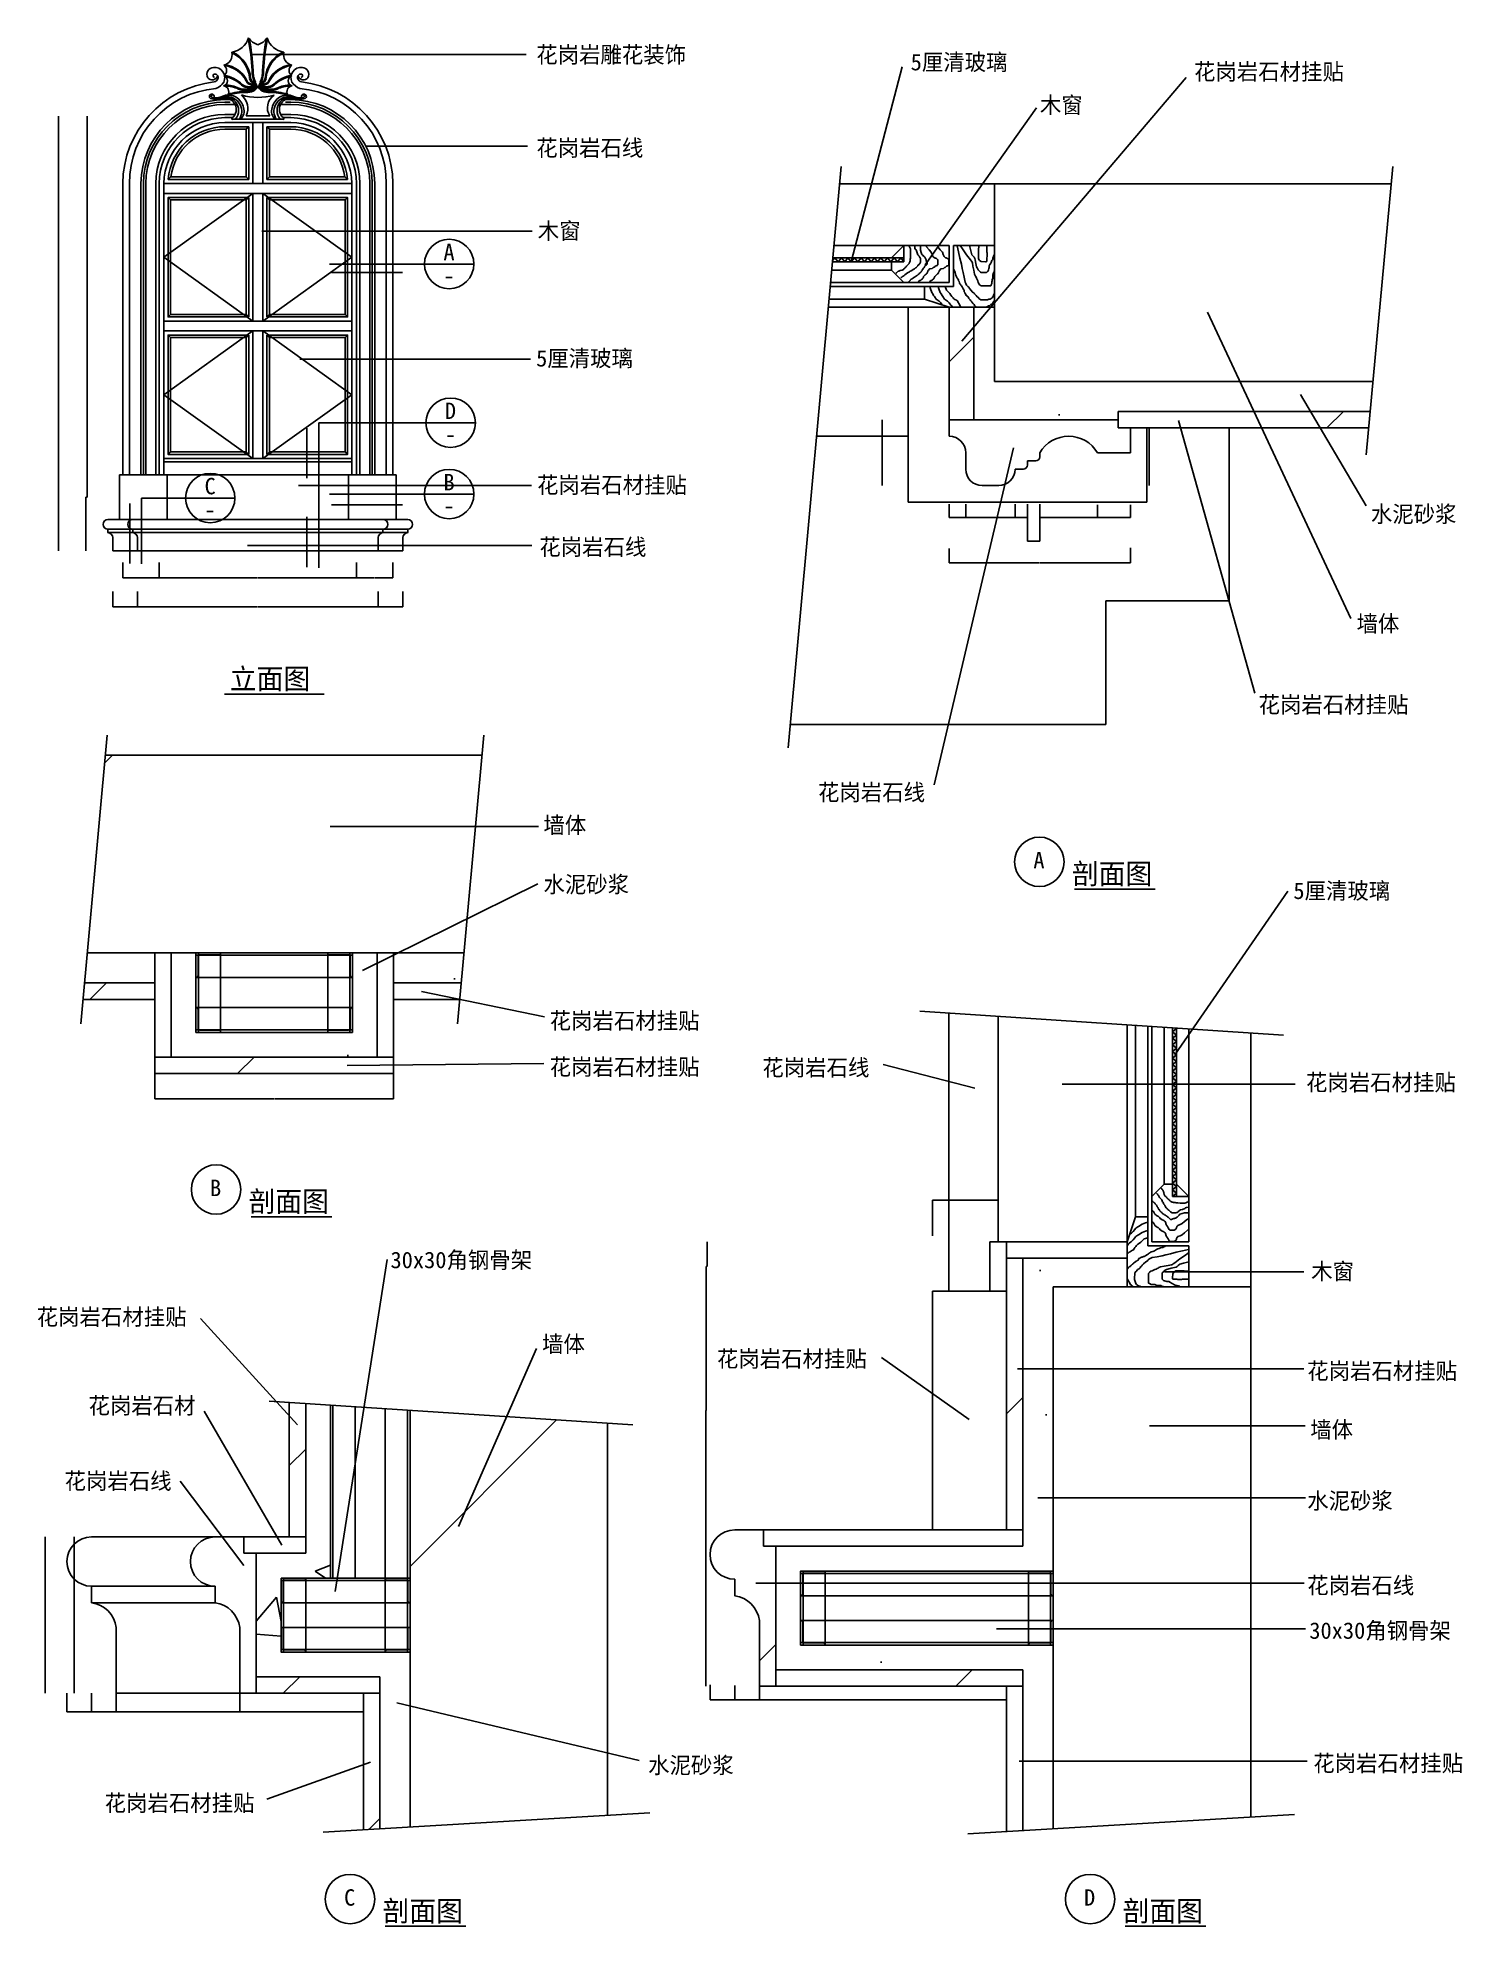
# Model space of a CAD drawing. Header units: metres. Extents: x -9731 to 0, y -43331 to 0.
# Drawn here: x -9731 to -1081, y -43331 to -31862 of the extents above; entities that cross this region are included whole.
import ezdxf

# ---------------------------------------------------------------- set-up
doc = ezdxf.new("R2010")
doc.units = ezdxf.units.M
for name, color, linetype in [('2', 2, 'Continuous'), ('3', 3, 'Continuous'), ('4', 4, 'Continuous'), ('7', 7, 'Continuous'), ('BH', 3, 'Continuous'), ('DIM', 3, 'Continuous'), ('TEXT', 3, 'Continuous')]:
    doc.layers.add(name, color=color, linetype=linetype)
doc.dimstyles.get("Standard").update_dxf_attribs({"dimtxt": 2.5, "dimasz": 2.5, "dimexe": 1.25, "dimexo": 0.625, "dimtad": 1, "dimcen": 2.5, "dimazin": 3, "dimtfac": 1, "dimtmove": 0, "dimatfit": 3})

msp = doc.modelspace()

# ---------------------------------------------------------------- texts
at = {"layer": 'DIM'}
for s, p in [('A', (-7267.71, -33213.48)), ('-', (-7267.97, -33356.81)), ('D', (-7259.16, -34177.45)), ('-', (-7259.15, -34320.77)), ('B', (-7267.71, -34610.72)), ('C', (-8718.46, -34634.71)), ('-', (-8718.99, -34778.04)), ('-', (-7267.97, -34754.05))]:
    msp.add_text(s, height=100, dxfattribs=at).set_placement(p)
at = {"layer": 'TEXT'}
for s, height, p in [('花岗岩雕花装饰', 100, (-6704.11, -32014.95)), ('5厘清玻璃', 100, (-4430.63, -32060.12)), ('花岗岩石材挂贴', 100, (-2709.93, -32118.26)), ('木窗', 100, (-3645.37, -32320.53)), ('花岗岩石线', 100, (-6704.11, -32580.86)), ('木窗', 100, (-6694.66, -33084.77)), ('5厘清玻璃', 100, (-6704.93, -33858.6)), ('花岗岩石材挂贴', 100, (-6699.39, -34627.84)), ('水泥砂浆', 100, (-1635.81, -34804.69)), ('花岗岩石线', 100, (-6685.25, -35004.28)), ('墙体', 100, (-1722.64, -35469.91)), ('立面图', 125, (-8564.81, -35817.88)), ('花岗岩石材挂贴', 100, (-2318, -35961.63)), ('花岗岩石线', 100, (-4993.14, -36494.65)), ('墙体', 100, (-6660.44, -36693.91)), ('A', 100, (-3685.5, -36906.91)), ('剖面图', 125, (-3451.29, -37001.8)), ('水泥砂浆', 100, (-6660.44, -37053.51)), ('5厘清玻璃', 100, (-2106.56, -37092.52)), ('花岗岩石材挂贴', 100, (-6622.64, -37881.85)), ('花岗岩石材挂贴', 100, (-6622.64, -38161.79)), ('花岗岩石线', 100, (-5331.01, -38165.78)), ('花岗岩石材挂贴', 100, (-2030.11, -38256.47)), ('B', 100, (-8685.01, -38896.9)), ('剖面图', 125, (-8450.8, -38991.79)), ('30x30角钢骨架', 100, (-7589.24, -39334.46)), ('木窗', 100, (-1998.46, -39403.23)), ('花岗岩石材挂贴', 100, (-9737.6, -39679.88)), ('墙体', 100, (-6668.59, -39845.24)), ('花岗岩石材挂贴', 100, (-5607.09, -39934.74)), ('花岗岩石材挂贴', 100, (-2022.55, -40008.72)), ('花岗岩石材', 100, (-9422.86, -40218.76)), ('墙体', 100, (-2003.65, -40364.66)), ('花岗岩石线', 100, (-9568.4, -40676.54)), ('水泥砂浆', 100, (-2022.55, -40796.94)), ('花岗岩石线', 100, (-2022.55, -41311.16)), ('30x30角钢骨架', 100, (-2009.91, -41585.06)), ('水泥砂浆', 100, (-6024.83, -42402.8)), ('花岗岩石材挂贴', 100, (-1985.95, -42390.51)), ('花岗岩石材挂贴', 100, (-9325.13, -42632.53)), ('C', 100, (-7871.26, -43205.92)), ('D', 100, (-3377.71, -43205.92)), ('剖面图', 125, (-7637.32, -43300.81)), ('剖面图', 125, (-3143.22, -43300.81))]:
    msp.add_text(s, height=height, dxfattribs=at).set_placement(p)

# ---------------------------------------------------------------- blocks, each defined once
blk = doc.blocks.new('ST-L30')
at = {"layer": '4'}
blk.add_lwpolyline([(0, 1, 0.41), (1, 0), (30, 0), (30, 0.67, 0.41), (28, 2.67), (4.67, 2.67, -0.41), (2.67, 4.67), (2.67, 28, 0.41), (0.67, 30), (0, 30)], format="xyb", close=True, dxfattribs=at)
blk = doc.blocks.new('BH2')
at = {"layer": 'BH'}
blk.add_lwpolyline([(0, 32), (5, 28), (0, 24), (5, 20), (0, 16), (5, 12), (0, 8), (5, 4), (0, 0)], dxfattribs=at)
blk = doc.blocks.new('*D1')
for p, q in [((-9605.9, -32337.35), (-9605.9, -33657.35)), ((-9606.15, -33657.35), (-9606.4, -33657.35)), ((-9605.9, -34977.35), (-9605.9, -33657.35)), ((-9605.9, -33657.35), (-9605.9, -33657.35)), ((-9605.65, -33657.35), (-9605.4, -33657.35))]:
    blk.add_line(p, q)
at = {"layer": 'Defpoints'}
for p in [(-9605.9, -32337.35), (-9605.9, -33657.35), (-9605.9, -34977.35)]:
    blk.add_point(p, dxfattribs=at)
at = {"layer": 'DIM', "insert": (-9605.9, -33656.225), "char_height": 1, "attachment_point": 5}
blk.add_mtext('0', dxfattribs=at)
blk = doc.blocks.new('*D2')
for p, q in [((-9430.87, -34517.35), (-9430.87, -34652.35)), ((-9439.94, -34787.35), (-9439.94, -34652.35)), ((-9439.69, -34652.35), (-9437.405, -34652.35)), ((-9433.405, -34652.35), (-9431.12, -34652.35))]:
    blk.add_line(p, q)
at = {"layer": 'Defpoints'}
for p in [(-9430.87, -34517.35), (-9439.94, -34652.35), (-9439.94, -34787.35)]:
    blk.add_point(p, dxfattribs=at)
at = {"layer": 'DIM', "insert": (-9435.405, -34652.35), "char_height": 1, "attachment_point": 5}
blk.add_mtext('9,07', dxfattribs=at)
blk = doc.blocks.new('*D3')
for p, q in [((-9431.12, -34477.35), (-9431.37, -34477.35)), ((-9430.87, -34437.35), (-9430.87, -34477.35)), ((-9430.87, -34517.35), (-9430.87, -34477.35)), ((-9430.87, -34477.35), (-9430.87, -34477.35)), ((-9430.62, -34477.35), (-9430.37, -34477.35))]:
    blk.add_line(p, q)
at = {"layer": 'Defpoints'}
for p in [(-9430.87, -34437.35), (-9430.87, -34477.35), (-9430.87, -34517.35)]:
    blk.add_point(p, dxfattribs=at)
at = {"layer": 'DIM', "insert": (-9430.87, -34476.225), "char_height": 1, "attachment_point": 5}
blk.add_mtext('0', dxfattribs=at)
blk = doc.blocks.new('*D4')
for p, q in [((-8994.64, -35048.02), (-8994.64, -35141.05)), ((-7794.64, -35048.02), (-7794.64, -35141.05)), ((-8994.39, -35141.05), (-8396.64, -35141.05)), ((-8392.64, -35141.05), (-7794.89, -35141.05))]:
    blk.add_line(p, q)
at = {"layer": 'Defpoints'}
for p in [(-8994.64, -35048.02), (-7794.64, -35048.02), (-8994.64, -35141.05)]:
    blk.add_point(p, dxfattribs=at)
at = {"layer": 'DIM', "insert": (-8394.64, -35141.05), "char_height": 1, "attachment_point": 5}
blk.add_mtext('1200', dxfattribs=at)
blk = doc.blocks.new('*D5')
for p, q in [((-9124.64, -35225.61), (-9124.64, -35317.94)), ((-9124.39, -35317.94), (-8396.64, -35317.94)), ((-8392.64, -35317.94), (-7664.89, -35317.94)), ((-7664.64, -35225.61), (-7664.64, -35317.94))]:
    blk.add_line(p, q)
at = {"layer": 'Defpoints'}
for p in [(-9124.64, -35225.61), (-9124.64, -35317.94), (-7664.64, -35225.61)]:
    blk.add_point(p, dxfattribs=at)
at = {"layer": 'DIM', "insert": (-8394.64, -35317.94), "char_height": 1, "attachment_point": 5}
blk.add_mtext('1460', dxfattribs=at)
blk = doc.blocks.new('*D6')
for p, q in [((-9020.48, -38152.22), (-9020.48, -38305.85)), ((-7570.48, -38152.22), (-7570.48, -38305.85)), ((-9020.23, -38305.85), (-8296.98, -38305.85)), ((-8293.98, -38305.85), (-7570.73, -38305.85))]:
    blk.add_line(p, q)
at = {"layer": 'Defpoints'}
for p in [(-9020.48, -38152.22), (-7570.48, -38152.22), (-9020.48, -38305.85)]:
    blk.add_point(p, dxfattribs=at)
at = {"layer": 'DIM', "insert": (-8295.48, -38305.85), "char_height": 1, "attachment_point": 5}
blk.add_mtext('290', dxfattribs=at)
blk = doc.blocks.new('*D7')
for p, q in [((-8503.96, -41916.01), (-8503.96, -42028.05)), ((-7753.96, -41916.01), (-7753.96, -42028.05)), ((-8503.71, -42028.05), (-8130.46, -42028.05)), ((-8127.46, -42028.05), (-7754.21, -42028.05))]:
    blk.add_line(p, q)
at = {"layer": 'Defpoints'}
for p in [(-8503.96, -41916.01), (-7753.96, -41916.01), (-8503.96, -42028.05)]:
    blk.add_point(p, dxfattribs=at)
at = {"layer": 'DIM', "insert": (-8128.96, -42028.05), "char_height": 1, "attachment_point": 5}
blk.add_mtext('150', dxfattribs=at)
blk = doc.blocks.new('*D8')
for p, q in [((-9253.96, -41916.01), (-9253.96, -42028.05)), ((-8503.96, -41916.01), (-8503.96, -42028.05)), ((-9253.71, -42028.05), (-8880.46, -42028.05)), ((-8877.46, -42028.05), (-8504.21, -42028.05))]:
    blk.add_line(p, q)
at = {"layer": 'Defpoints'}
for p in [(-9253.96, -41916.01), (-8503.96, -41916.01), (-9253.96, -42028.05)]:
    blk.add_point(p, dxfattribs=at)
at = {"layer": 'DIM', "insert": (-8878.96, -42028.05), "char_height": 1, "attachment_point": 5}
blk.add_mtext('150', dxfattribs=at)
blk = doc.blocks.new('*D9')
for p, q in [((-9510.85, -40966.01), (-9510.85, -41116.01)), ((-9511.1, -41116.01), (-9511.35, -41116.01)), ((-9510.85, -41266.01), (-9510.85, -41116.01)), ((-9510.85, -41116.01), (-9510.85, -41116.01)), ((-9510.6, -41116.01), (-9510.35, -41116.01))]:
    blk.add_line(p, q)
at = {"layer": 'Defpoints'}
for p in [(-9510.85, -40966.01), (-9510.85, -41116.01), (-9510.85, -41266.01)]:
    blk.add_point(p, dxfattribs=at)
at = {"layer": 'DIM', "insert": (-9510.85, -41114.885), "char_height": 1, "attachment_point": 5}
blk.add_mtext('60', dxfattribs=at)
blk = doc.blocks.new('*D10')
for p, q in [((-9510.85, -41266.01), (-9510.85, -41316.01)), ((-9511.1, -41316.01), (-9511.35, -41316.01)), ((-9510.85, -41366.01), (-9510.85, -41316.01)), ((-9510.85, -41316.01), (-9510.85, -41316.01)), ((-9510.6, -41316.01), (-9510.35, -41316.01))]:
    blk.add_line(p, q)
at = {"layer": 'Defpoints'}
for p in [(-9510.85, -41266.01), (-9510.85, -41316.01), (-9510.85, -41366.01)]:
    blk.add_point(p, dxfattribs=at)
at = {"layer": 'DIM', "insert": (-9510.85, -41314.885), "char_height": 1, "attachment_point": 5}
blk.add_mtext('20', dxfattribs=at)
blk = doc.blocks.new('*D11')
for p, q in [((-9553.96, -41915.04), (-9553.96, -42028.05)), ((-9403.96, -41915.04), (-9403.96, -42028.05)), ((-9553.71, -42028.05), (-9479.96, -42028.05)), ((-9477.96, -42028.05), (-9404.21, -42028.05))]:
    blk.add_line(p, q)
at = {"layer": 'Defpoints'}
for p in [(-9553.96, -41915.04), (-9403.96, -41915.04), (-9553.96, -42028.05)]:
    blk.add_point(p, dxfattribs=at)
at = {"layer": 'DIM', "insert": (-9478.96, -42028.05), "char_height": 1, "attachment_point": 5}
blk.add_mtext('30', dxfattribs=at)
blk = doc.blocks.new('*D12')
for p, q in [((-9510.85, -41366.01), (-9510.85, -41641.01)), ((-9511.1, -41641.01), (-9511.35, -41641.01)), ((-9510.85, -41916.01), (-9510.85, -41641.01)), ((-9510.85, -41641.01), (-9510.85, -41641.01)), ((-9510.6, -41641.01), (-9510.35, -41641.01))]:
    blk.add_line(p, q)
at = {"layer": 'Defpoints'}
for p in [(-9510.85, -41366.01), (-9510.85, -41641.01), (-9510.85, -41916.01)]:
    blk.add_point(p, dxfattribs=at)
at = {"layer": 'DIM', "insert": (-9510.85, -41639.885), "char_height": 1, "attachment_point": 5}
blk.add_mtext('110', dxfattribs=at)
blk = doc.blocks.new('*D13')
for p, q in [((-9687.04, -40966.01), (-9687.04, -41441.01)), ((-9687.29, -41441.01), (-9687.54, -41441.01)), ((-9687.04, -41916.01), (-9687.04, -41441.01)), ((-9687.04, -41441.01), (-9687.04, -41441.01)), ((-9686.79, -41441.01), (-9686.54, -41441.01))]:
    blk.add_line(p, q)
at = {"layer": 'Defpoints'}
for p in [(-9687.04, -40966.01), (-9687.04, -41441.01), (-9687.04, -41916.01)]:
    blk.add_point(p, dxfattribs=at)
at = {"layer": 'DIM', "insert": (-9687.04, -41439.885), "char_height": 1, "attachment_point": 5}
blk.add_mtext('190', dxfattribs=at)
blk = doc.blocks.new('*D14')
for p, q in [((-9403.96, -41915.04), (-9403.96, -42028.05)), ((-9253.96, -41916.01), (-9253.96, -42028.05)), ((-9403.71, -42028.05), (-9329.96, -42028.05)), ((-9327.96, -42028.05), (-9254.21, -42028.05))]:
    blk.add_line(p, q)
at = {"layer": 'Defpoints'}
for p in [(-9403.96, -41915.04), (-9253.96, -41916.01), (-9403.96, -42028.05)]:
    blk.add_point(p, dxfattribs=at)
at = {"layer": 'DIM', "insert": (-9328.96, -42028.05), "char_height": 1, "attachment_point": 5}
blk.add_mtext('30', dxfattribs=at)
blk = doc.blocks.new('*D15')
for p, q in [((-9214.64, -35048.02), (-9214.64, -35141.05)), ((-8994.64, -35048.02), (-8994.64, -35141.05)), ((-9214.39, -35141.05), (-9106.14, -35141.05)), ((-9103.14, -35141.05), (-8994.89, -35141.05))]:
    blk.add_line(p, q)
at = {"layer": 'Defpoints'}
for p in [(-9214.64, -35048.02), (-8994.64, -35048.02), (-9214.64, -35141.05)]:
    blk.add_point(p, dxfattribs=at)
at = {"layer": 'DIM', "insert": (-9104.64, -35141.05), "char_height": 1, "attachment_point": 5}
blk.add_mtext('220', dxfattribs=at)
blk = doc.blocks.new('*D16')
for p, q in [((-9274.64, -35225.61), (-9274.64, -35317.94)), ((-9274.39, -35317.94), (-9201.14, -35317.94)), ((-9198.14, -35317.94), (-9124.89, -35317.94)), ((-9124.64, -35225.61), (-9124.64, -35317.94))]:
    blk.add_line(p, q)
at = {"layer": 'Defpoints'}
for p in [(-9274.64, -35225.61), (-9274.64, -35317.94), (-9124.64, -35225.61)]:
    blk.add_point(p, dxfattribs=at)
at = {"layer": 'DIM', "insert": (-9199.64, -35317.94), "char_height": 1, "attachment_point": 5}
blk.add_mtext('150', dxfattribs=at)
blk = doc.blocks.new('*D17')
for p, q in [((-9020.48, -37702.22), (-9020.48, -37927.22)), ((-9020.73, -37927.22), (-9020.98, -37927.22)), ((-9020.48, -38152.22), (-9020.48, -37927.22)), ((-9020.48, -37927.22), (-9020.48, -37927.22)), ((-9020.23, -37927.22), (-9019.98, -37927.22))]:
    blk.add_line(p, q)
at = {"layer": 'Defpoints'}
for p in [(-9020.48, -37702.22), (-9020.48, -37927.22), (-9020.48, -38152.22)]:
    blk.add_point(p, dxfattribs=at)
at = {"layer": 'DIM', "insert": (-9020.48, -37926.095), "char_height": 1, "attachment_point": 5}
blk.add_mtext('90', dxfattribs=at)
blk = doc.blocks.new('*D18')
for p, q in [((-9439.94, -34787.35), (-9439.94, -34882.35)), ((-9440.19, -34882.35), (-9440.44, -34882.35)), ((-9439.94, -34977.35), (-9439.94, -34882.35)), ((-9439.94, -34882.35), (-9439.94, -34882.35)), ((-9439.69, -34882.35), (-9439.44, -34882.35))]:
    blk.add_line(p, q)
at = {"layer": 'Defpoints'}
for p in [(-9439.94, -34787.35), (-9439.94, -34882.35), (-9439.94, -34977.35)]:
    blk.add_point(p, dxfattribs=at)
at = {"layer": 'DIM', "insert": (-9439.94, -34881.225), "char_height": 1, "attachment_point": 5}
blk.add_mtext('0', dxfattribs=at)
blk = doc.blocks.new('*D19')
for p, q in [((-7794.64, -35048.02), (-7794.64, -35141.05)), ((-7574.64, -35048.02), (-7574.64, -35141.05)), ((-7794.39, -35141.05), (-7686.14, -35141.05)), ((-7683.14, -35141.05), (-7574.89, -35141.05))]:
    blk.add_line(p, q)
at = {"layer": 'Defpoints'}
for p in [(-7794.64, -35048.02), (-7574.64, -35048.02), (-7794.64, -35141.05)]:
    blk.add_point(p, dxfattribs=at)
at = {"layer": 'DIM', "insert": (-7684.64, -35141.05), "char_height": 1, "attachment_point": 5}
blk.add_mtext('220', dxfattribs=at)
blk = doc.blocks.new('*D20')
for p, q in [((-7664.64, -35225.61), (-7664.64, -35317.94)), ((-7664.39, -35317.94), (-7591.14, -35317.94)), ((-7588.14, -35317.94), (-7514.89, -35317.94)), ((-7514.64, -35225.61), (-7514.64, -35317.94))]:
    blk.add_line(p, q)
at = {"layer": 'Defpoints'}
for p in [(-7664.64, -35225.61), (-7664.64, -35317.94), (-7514.64, -35225.61)]:
    blk.add_point(p, dxfattribs=at)
at = {"layer": 'DIM', "insert": (-7589.64, -35317.94), "char_height": 1, "attachment_point": 5}
blk.add_mtext('150', dxfattribs=at)
blk = doc.blocks.new('*D21')
for p, q in [((-9430.87, -32337.35), (-9430.87, -33387.35)), ((-9431.12, -33387.35), (-9431.37, -33387.35)), ((-9430.87, -34437.35), (-9430.87, -33387.35)), ((-9430.87, -33387.35), (-9430.87, -33387.35)), ((-9430.62, -33387.35), (-9430.37, -33387.35))]:
    blk.add_line(p, q)
at = {"layer": 'Defpoints'}
for p in [(-9430.87, -32337.35), (-9430.87, -33387.35), (-9430.87, -34437.35)]:
    blk.add_point(p, dxfattribs=at)
at = {"layer": 'DIM', "insert": (-9430.87, -33386.225), "char_height": 1, "attachment_point": 5}
blk.add_mtext('0', dxfattribs=at)
blk = doc.blocks.new('*D23')
for p, q in [((-2982.63, -34481.96), (-2982.63, -34581.72)), ((-2982.88, -34581.72), (-2983.13, -34581.72)), ((-2982.63, -34581.72), (-2982.63, -34581.72)), ((-2982.63, -34581.72), (-2982.63, -34581.72)), ((-2982.38, -34581.72), (-2982.13, -34581.72))]:
    blk.add_line(p, q)
at = {"layer": 'Defpoints'}
for p in [(-2982.63, -34481.96), (-2982.63, -34581.72), (-2982.63, -34581.72)]:
    blk.add_point(p, dxfattribs=at)
at = {"layer": 'DIM', "insert": (-2982.63, -34580.595), "char_height": 1, "attachment_point": 5}
blk.add_mtext('20', dxfattribs=at)
blk = doc.blocks.new('*D24')
for p, q in [((-2982.97, -34456.96), (-2983.22, -34456.96)), ((-2982.72, -34431.96), (-2982.72, -34456.96)), ((-2982.63, -34456.96), (-2982.72, -34456.96)), ((-2982.63, -34481.96), (-2982.63, -34456.96)), ((-2982.38, -34456.96), (-2982.13, -34456.96))]:
    blk.add_line(p, q)
at = {"layer": 'Defpoints'}
for p in [(-2982.72, -34431.96), (-2982.63, -34456.96), (-2982.63, -34481.96)]:
    blk.add_point(p, dxfattribs=at)
at = {"layer": 'DIM', "insert": (-2982.675, -34458.085), "char_height": 1, "attachment_point": 5}
blk.add_mtext('10', dxfattribs=at)
blk = doc.blocks.new('*D25')
for p, q in [((-4604.39, -34281.96), (-4604.39, -34431.96)), ((-4604.64, -34431.96), (-4604.89, -34431.96)), ((-4604.39, -34581.96), (-4604.39, -34431.96)), ((-4604.39, -34431.96), (-4604.39, -34431.96)), ((-4604.14, -34431.96), (-4603.89, -34431.96))]:
    blk.add_line(p, q)
at = {"layer": 'Defpoints'}
for p in [(-4604.39, -34281.96), (-4604.39, -34431.96), (-4604.39, -34581.96)]:
    blk.add_point(p, dxfattribs=at)
at = {"layer": 'DIM', "insert": (-4604.39, -34430.835), "char_height": 1, "attachment_point": 5}
blk.add_mtext('60', dxfattribs=at)
blk = doc.blocks.new('*D26')
for p, q in [((-5348.76, -41873.42), (-5348.76, -41956.29)), ((-5348.51, -41956.29), (-4600.26, -41956.29)), ((-4597.26, -41956.29), (-3849.01, -41956.29)), ((-3848.76, -41873.42), (-3848.76, -41956.29))]:
    blk.add_line(p, q)
at = {"layer": 'Defpoints'}
for p in [(-5348.76, -41873.42), (-5348.76, -41956.29), (-3848.76, -41873.42)]:
    blk.add_point(p, dxfattribs=at)
at = {"layer": 'DIM', "insert": (-4598.76, -41956.29), "char_height": 1, "attachment_point": 5}
blk.add_mtext('300', dxfattribs=at)
blk = doc.blocks.new('*D27')
for p, q in [((-5648.75, -41864.51), (-5648.75, -41956.29)), ((-5648.5, -41956.29), (-5574.755, -41956.29)), ((-5572.755, -41956.29), (-5499.01, -41956.29)), ((-5498.76, -41868.22), (-5498.76, -41956.29))]:
    blk.add_line(p, q)
at = {"layer": 'Defpoints'}
for p in [(-5648.75, -41864.51), (-5648.75, -41956.29), (-5498.76, -41868.22)]:
    blk.add_point(p, dxfattribs=at)
at = {"layer": 'DIM', "insert": (-5573.755, -41956.29), "char_height": 1, "attachment_point": 5}
blk.add_mtext('30', dxfattribs=at)
blk = doc.blocks.new('*D28')
for p, q in [((-5672.24, -39473.42), (-5672.24, -40198.42)), ((-5673.48, -40923.42), (-5673.48, -40198.42)), ((-5673.23, -40198.42), (-5672.49, -40198.42))]:
    blk.add_line(p, q)
at = {"layer": 'Defpoints'}
for p in [(-5672.24, -39473.42), (-5673.48, -40198.42), (-5673.48, -40923.42)]:
    blk.add_point(p, dxfattribs=at)
at = {"layer": 'DIM', "insert": (-5672.86, -40197.295), "char_height": 1, "attachment_point": 5}
blk.add_mtext('290', dxfattribs=at)
blk = doc.blocks.new('*D29')
for p, q in [((-5673.48, -41323.42), (-5673.48, -41598.42)), ((-5673.73, -41598.42), (-5673.98, -41598.42)), ((-5673.48, -41873.42), (-5673.48, -41598.42)), ((-5673.48, -41598.42), (-5673.48, -41598.42)), ((-5673.23, -41598.42), (-5672.98, -41598.42))]:
    blk.add_line(p, q)
at = {"layer": 'Defpoints'}
for p in [(-5673.48, -41323.42), (-5673.48, -41598.42), (-5673.48, -41873.42)]:
    blk.add_point(p, dxfattribs=at)
at = {"layer": 'DIM', "insert": (-5673.48, -41597.295), "char_height": 1, "attachment_point": 5}
blk.add_mtext('110', dxfattribs=at)
blk = doc.blocks.new('*D30')
for p, q in [((-5673.48, -40923.42), (-5673.48, -41073.42)), ((-5673.73, -41073.42), (-5673.98, -41073.42)), ((-5673.48, -41223.42), (-5673.48, -41073.42)), ((-5673.48, -41073.42), (-5673.48, -41073.42)), ((-5673.23, -41073.42), (-5672.98, -41073.42))]:
    blk.add_line(p, q)
at = {"layer": 'Defpoints'}
for p in [(-5673.48, -40923.42), (-5673.48, -41073.42), (-5673.48, -41223.42)]:
    blk.add_point(p, dxfattribs=at)
at = {"layer": 'DIM', "insert": (-5673.48, -41072.295), "char_height": 1, "attachment_point": 5}
blk.add_mtext('60', dxfattribs=at)
blk = doc.blocks.new('*D31')
for p, q in [((-5673.73, -41273.42), (-5673.98, -41273.42)), ((-5673.48, -41223.42), (-5673.48, -41273.42)), ((-5673.48, -41323.42), (-5673.48, -41273.42)), ((-5673.48, -41273.42), (-5673.48, -41273.42)), ((-5673.23, -41273.42), (-5672.98, -41273.42))]:
    blk.add_line(p, q)
at = {"layer": 'Defpoints'}
for p in [(-5673.48, -41223.42), (-5673.48, -41273.42), (-5673.48, -41323.42)]:
    blk.add_point(p, dxfattribs=at)
at = {"layer": 'DIM', "insert": (-5673.48, -41272.295), "char_height": 1, "attachment_point": 5}
blk.add_mtext('20', dxfattribs=at)
blk = doc.blocks.new('*D32')
for p, q in [((-5667.11, -39173.42), (-5667.11, -39323.42)), ((-5672.24, -39473.42), (-5672.24, -39323.42)), ((-5671.99, -39323.42), (-5670.675, -39323.42)), ((-5668.675, -39323.42), (-5667.36, -39323.42))]:
    blk.add_line(p, q)
at = {"layer": 'Defpoints'}
for p in [(-5667.11, -39173.42), (-5672.24, -39323.42), (-5672.24, -39473.42)]:
    blk.add_point(p, dxfattribs=at)
at = {"layer": 'DIM', "insert": (-5669.675, -39323.42), "char_height": 1, "attachment_point": 5}
blk.add_mtext('60', dxfattribs=at)
blk = doc.blocks.new('*D33')
for p, q in [((-5498.76, -41868.22), (-5498.76, -41956.29)), ((-5498.51, -41956.29), (-5424.76, -41956.29)), ((-5422.76, -41956.29), (-5349.01, -41956.29)), ((-5348.76, -41873.42), (-5348.76, -41956.29))]:
    blk.add_line(p, q)
at = {"layer": 'Defpoints'}
for p in [(-5498.76, -41868.22), (-5498.76, -41956.29), (-5348.76, -41873.42)]:
    blk.add_point(p, dxfattribs=at)
at = {"layer": 'DIM', "insert": (-5423.76, -41956.29), "char_height": 1, "attachment_point": 5}
blk.add_mtext('30', dxfattribs=at)
blk = doc.blocks.new('*D34')
for p, q in [((-4298.76, -39137.4), (-4298.76, -38921.16)), ((-4298.51, -38921.16), (-4249.76, -38921.16)), ((-4247.76, -38921.16), (-4199.01, -38921.16)), ((-4198.76, -39137.4), (-4198.76, -38921.16))]:
    blk.add_line(p, q)
at = {"layer": 'Defpoints'}
for p in [(-4298.76, -38921.16), (-4298.76, -39137.4), (-4198.76, -39137.4)]:
    blk.add_point(p, dxfattribs=at)
at = {"layer": 'DIM', "insert": (-4248.76, -38921.16), "char_height": 1, "attachment_point": 5}
blk.add_mtext('20', dxfattribs=at)
blk = doc.blocks.new('*D35')
for p, q in [((-4198.76, -39137.4), (-4198.76, -38921.16)), ((-4198.51, -38921.16), (-4049.76, -38921.16)), ((-4047.76, -38921.16), (-3899.01, -38921.16)), ((-3898.76, -39143.29), (-3898.76, -38921.16))]:
    blk.add_line(p, q)
at = {"layer": 'Defpoints'}
for p in [(-4198.76, -38921.16), (-4198.76, -39137.4), (-3898.76, -39143.29)]:
    blk.add_point(p, dxfattribs=at)
at = {"layer": 'DIM', "insert": (-4048.76, -38921.16), "char_height": 1, "attachment_point": 5}
blk.add_mtext('60', dxfattribs=at)
blk = doc.blocks.new('*D36')
for p, q in [((-4196.05, -34962.81), (-4196.05, -35050.21)), ((-3096.05, -34958.92), (-3096.05, -35050.21)), ((-4195.8, -35050.21), (-3647.55, -35050.21)), ((-3644.55, -35050.21), (-3096.3, -35050.21))]:
    blk.add_line(p, q)
at = {"layer": 'Defpoints'}
for p in [(-4196.05, -34962.81), (-3096.05, -34958.92), (-4196.05, -35050.21)]:
    blk.add_point(p, dxfattribs=at)
at = {"layer": 'DIM', "insert": (-3646.05, -35050.21), "char_height": 1, "attachment_point": 5}
blk.add_mtext('220', dxfattribs=at)
blk = doc.blocks.new('*D37')
for p, q in [((-4096.05, -34695.34), (-4096.05, -34775.48)), ((-3796.29, -34695.34), (-3796.29, -34775.48)), ((-4095.8, -34775.48), (-3947.17, -34775.48)), ((-3945.17, -34775.48), (-3796.54, -34775.48))]:
    blk.add_line(p, q)
at = {"layer": 'Defpoints'}
for p in [(-4096.05, -34695.34), (-3796.29, -34695.34), (-4096.05, -34775.48)]:
    blk.add_point(p, dxfattribs=at)
at = {"layer": 'DIM', "insert": (-3946.17, -34775.48), "char_height": 1, "attachment_point": 5}
blk.add_mtext('60', dxfattribs=at)
blk = doc.blocks.new('*D38')
for p, q in [((-3796.29, -34695.34), (-3796.29, -34775.48)), ((-3721.05, -34695.34), (-3721.05, -34775.48)), ((-3796.04, -34775.48), (-3759.67, -34775.48)), ((-3757.67, -34775.48), (-3721.3, -34775.48))]:
    blk.add_line(p, q)
at = {"layer": 'Defpoints'}
for p in [(-3796.29, -34695.34), (-3721.05, -34695.34), (-3796.29, -34775.48)]:
    blk.add_point(p, dxfattribs=at)
at = {"layer": 'DIM', "insert": (-3758.67, -34775.48), "char_height": 1, "attachment_point": 5}
blk.add_mtext('15', dxfattribs=at)
blk = doc.blocks.new('*D39')
for p, q in [((-4196.05, -34695.34), (-4196.05, -34775.48)), ((-4096.05, -34695.34), (-4096.05, -34775.48)), ((-4195.8, -34775.48), (-4147.05, -34775.48)), ((-4145.05, -34775.48), (-4096.3, -34775.48))]:
    blk.add_line(p, q)
at = {"layer": 'Defpoints'}
for p in [(-4196.05, -34695.34), (-4096.05, -34695.34), (-4196.05, -34775.48)]:
    blk.add_point(p, dxfattribs=at)
at = {"layer": 'DIM', "insert": (-4146.05, -34775.48), "char_height": 1, "attachment_point": 5}
blk.add_mtext('20', dxfattribs=at)
blk = doc.blocks.new('*D40')
for p, q in [((-3646.05, -34695.34), (-3646.05, -34775.48)), ((-3296.05, -34699.42), (-3296.05, -34775.48)), ((-3645.8, -34775.48), (-3472.05, -34775.48)), ((-3470.05, -34775.48), (-3296.3, -34775.48))]:
    blk.add_line(p, q)
at = {"layer": 'Defpoints'}
for p in [(-3646.05, -34695.34), (-3296.05, -34699.42), (-3646.05, -34775.48)]:
    blk.add_point(p, dxfattribs=at)
at = {"layer": 'DIM', "insert": (-3471.05, -34775.48), "char_height": 1, "attachment_point": 5}
blk.add_mtext('70', dxfattribs=at)
blk = doc.blocks.new('*D41')
for p, q in [((-3721.05, -34695.34), (-3721.05, -34918.5)), ((-3646.05, -34695.34), (-3646.05, -34918.5)), ((-3720.8, -34918.5), (-3684.55, -34918.5)), ((-3682.55, -34918.5), (-3646.3, -34918.5))]:
    blk.add_line(p, q)
at = {"layer": 'Defpoints'}
for p in [(-3721.05, -34695.34), (-3646.05, -34695.34), (-3721.05, -34918.5)]:
    blk.add_point(p, dxfattribs=at)
at = {"layer": 'DIM', "insert": (-3683.55, -34918.5), "char_height": 1, "attachment_point": 5}
blk.add_mtext('15', dxfattribs=at)
blk = doc.blocks.new('*D42')
for p, q in [((-3296.05, -34699.42), (-3296.05, -34775.48)), ((-3096.05, -34699.42), (-3096.05, -34775.48)), ((-3295.8, -34775.48), (-3197.05, -34775.48)), ((-3195.05, -34775.48), (-3096.3, -34775.48))]:
    blk.add_line(p, q)
at = {"layer": 'Defpoints'}
for p in [(-3296.05, -34699.42), (-3096.05, -34699.42), (-3296.05, -34775.48)]:
    blk.add_point(p, dxfattribs=at)
at = {"layer": 'DIM', "insert": (-3196.05, -34775.48), "char_height": 1, "attachment_point": 5}
blk.add_mtext('40', dxfattribs=at)
blk = doc.blocks.new('*D43')
for p, q in [((-2982.72, -34381.96), (-2982.72, -34406.96)), ((-2982.97, -34406.96), (-2983.22, -34406.96)), ((-2982.72, -34431.96), (-2982.72, -34406.96)), ((-2982.72, -34406.96), (-2982.72, -34406.96)), ((-2982.47, -34406.96), (-2982.22, -34406.96))]:
    blk.add_line(p, q)
at = {"layer": 'Defpoints'}
for p in [(-2982.72, -34381.96), (-2982.72, -34406.96), (-2982.72, -34431.96)]:
    blk.add_point(p, dxfattribs=at)
at = {"layer": 'DIM', "insert": (-2982.72, -34405.835), "char_height": 1, "attachment_point": 5}
blk.add_mtext('10', dxfattribs=at)
blk = doc.blocks.new('*D44')
for p, q in [((-2982.72, -34231.96), (-2982.72, -34306.96)), ((-2982.97, -34306.96), (-2983.22, -34306.96)), ((-2982.72, -34381.96), (-2982.72, -34306.96)), ((-2982.72, -34306.96), (-2982.72, -34306.96)), ((-2982.47, -34306.96), (-2982.22, -34306.96))]:
    blk.add_line(p, q)
at = {"layer": 'Defpoints'}
for p in [(-2982.72, -34231.96), (-2982.72, -34306.96), (-2982.72, -34381.96)]:
    blk.add_point(p, dxfattribs=at)
at = {"layer": 'DIM', "insert": (-2982.72, -34305.835), "char_height": 1, "attachment_point": 5}
blk.add_mtext('30', dxfattribs=at)
blk = doc.blocks.new('*D45')
for p, q in [((-4604.64, -34231.96), (-4604.89, -34231.96)), ((-4604.39, -34181.96), (-4604.39, -34231.96)), ((-4604.39, -34281.96), (-4604.39, -34231.96)), ((-4604.39, -34231.96), (-4604.39, -34231.96)), ((-4604.14, -34231.96), (-4603.89, -34231.96))]:
    blk.add_line(p, q)
at = {"layer": 'Defpoints'}
for p in [(-4604.39, -34181.96), (-4604.39, -34231.96), (-4604.39, -34281.96)]:
    blk.add_point(p, dxfattribs=at)
at = {"layer": 'DIM', "insert": (-4604.39, -34230.835), "char_height": 1, "attachment_point": 5}
blk.add_mtext('20', dxfattribs=at)

# ---------------------------------------------------------------- dimensions: what is measured, and where the dimension line sits
at = {"layer": 'DIM'}
for base, p1, p2, picture, middle in [((-9605.9, -33657.35), (-9605.9, -32337.35), (-9605.9, -34977.35), '*D1', (-9605.9, -33656.225)), ((-9430.87, -33387.35), (-9430.87, -34437.35), (-9430.87, -32337.35), '*D21', (-9430.87, -33386.225)), ((-9439.94, -34652.35), (-9439.94, -34787.35), (-9430.87, -34517.35), '*D2', (-9435.405, -34652.35)), ((-9430.87, -34477.35), (-9430.87, -34517.35), (-9430.87, -34437.35), '*D3', (-9430.87, -34476.225)), ((-9439.94, -34882.35), (-9439.94, -34977.35), (-9439.94, -34787.35), '*D18', (-9439.94, -34881.225)), ((-9214.64, -35141.05), (-9214.64, -35048.02), (-8994.64, -35048.02), '*D15', (-9104.64, -35141.05)), ((-8994.64, -35141.05), (-8994.64, -35048.02), (-7794.64, -35048.02), '*D4', (-8394.64, -35141.05)), ((-7794.64, -35141.05), (-7794.64, -35048.02), (-7574.64, -35048.02), '*D19', (-7684.64, -35141.05)), ((-9274.64, -35317.94), (-9274.64, -35225.61), (-9124.64, -35225.61), '*D16', (-9199.64, -35317.94)), ((-9124.64, -35317.94), (-9124.64, -35225.61), (-7664.64, -35225.61), '*D5', (-8394.64, -35317.94)), ((-7664.64, -35317.94), (-7664.64, -35225.61), (-7514.64, -35225.61), '*D20', (-7589.64, -35317.94))]:
    dim = msp.add_linear_dim(base=base, p1=p1, p2=p2, dimstyle='Standard', dxfattribs=at)
    dim.commit()
    dim.dimension.update_dxf_attribs({"geometry": picture, "text_midpoint": middle})
for base, p1, p2, text, picture, middle in [((-4604.39, -34231.96), (-4604.39, -34281.96), (-4604.39, -34181.96), '20', '*D45', (-4604.39, -34230.835)), ((-4604.39, -34431.96), (-4604.39, -34581.96), (-4604.39, -34281.96), '60', '*D25', (-4604.39, -34430.835)), ((-2982.72, -34306.96), (-2982.72, -34381.96), (-2982.72, -34231.96), '30', '*D44', (-2982.72, -34305.835)), ((-2982.72, -34406.96), (-2982.72, -34431.96), (-2982.72, -34381.96), '10', '*D43', (-2982.72, -34405.835)), ((-2982.63, -34456.96), (-2982.63, -34481.96), (-2982.72, -34431.96), '10', '*D24', (-2982.675, -34458.085)), ((-2982.63, -34581.72), (-2982.63, -34581.72), (-2982.63, -34481.96), '20', '*D23', (-2982.63, -34580.595)), ((-4196.05, -34775.48), (-4196.05, -34695.34), (-4096.05, -34695.34), '20', '*D39', (-4146.05, -34775.48)), ((-4096.05, -34775.48), (-4096.05, -34695.34), (-3796.29, -34695.34), '60', '*D37', (-3946.17, -34775.48)), ((-3796.29, -34775.48), (-3796.29, -34695.34), (-3721.05, -34695.34), '15', '*D38', (-3758.67, -34775.48)), ((-3721.05, -34918.5), (-3721.05, -34695.34), (-3646.05, -34695.34), '15', '*D41', (-3683.55, -34918.5)), ((-3646.05, -34775.48), (-3646.05, -34695.34), (-3296.05, -34699.42), '70', '*D40', (-3471.05, -34775.48)), ((-3296.05, -34775.48), (-3296.05, -34699.42), (-3096.05, -34699.42), '40', '*D42', (-3196.05, -34775.48)), ((-4196.05, -35050.21), (-4196.05, -34962.81), (-3096.05, -34958.92), '220', '*D36', (-3646.05, -35050.21)), ((-9020.48, -37927.22), (-9020.48, -38152.22), (-9020.48, -37702.22), '90', '*D17', (-9020.48, -37926.095)), ((-9020.48, -38305.85), (-9020.48, -38152.22), (-7570.48, -38152.22), '290', '*D6', (-8295.48, -38305.85)), ((-4298.76, -38921.16), (-4298.76, -39137.4), (-4198.76, -39137.4), '20', '*D34', (-4248.76, -38921.16)), ((-4198.76, -38921.16), (-4198.76, -39137.4), (-3898.76, -39143.29), '60', '*D35', (-4048.76, -38921.16)), ((-5672.24, -39323.42), (-5672.24, -39473.42), (-5667.11, -39173.42), '60', '*D32', (-5669.675, -39323.42)), ((-5673.48, -40198.42), (-5673.48, -40923.42), (-5672.24, -39473.42), '290', '*D28', (-5672.86, -40197.295)), ((-5673.48, -41073.42), (-5673.48, -41223.42), (-5673.48, -40923.42), '60', '*D30', (-5673.48, -41072.295)), ((-9687.04, -41441.01), (-9687.04, -41916.01), (-9687.04, -40966.01), '190', '*D13', (-9687.04, -41439.885)), ((-9510.85, -41116.01), (-9510.85, -41266.01), (-9510.85, -40966.01), '60', '*D9', (-9510.85, -41114.885)), ((-9510.85, -41316.01), (-9510.85, -41366.01), (-9510.85, -41266.01), '20', '*D10', (-9510.85, -41314.885)), ((-5673.48, -41273.42), (-5673.48, -41323.42), (-5673.48, -41223.42), '20', '*D31', (-5673.48, -41272.295)), ((-9510.85, -41641.01), (-9510.85, -41916.01), (-9510.85, -41366.01), '110', '*D12', (-9510.85, -41639.885)), ((-5673.48, -41598.42), (-5673.48, -41873.42), (-5673.48, -41323.42), '110', '*D29', (-5673.48, -41597.295)), ((-9553.96, -42028.05), (-9553.96, -41915.04), (-9403.96, -41915.04), '30', '*D11', (-9478.96, -42028.05)), ((-9403.96, -42028.05), (-9403.96, -41915.04), (-9253.96, -41916.01), '30', '*D14', (-9328.96, -42028.05)), ((-9253.96, -42028.05), (-9253.96, -41916.01), (-8503.96, -41916.01), '150', '*D8', (-8878.96, -42028.05)), ((-8503.96, -42028.05), (-8503.96, -41916.01), (-7753.96, -41916.01), '150', '*D7', (-8128.96, -42028.05)), ((-5648.75, -41956.29), (-5648.75, -41864.51), (-5498.76, -41868.22), '30', '*D27', (-5573.755, -41956.29)), ((-5498.76, -41956.29), (-5498.76, -41868.22), (-5348.76, -41873.42), '30', '*D33', (-5423.76, -41956.29)), ((-5348.76, -41956.29), (-5348.76, -41873.42), (-3848.76, -41873.42), '300', '*D26', (-4598.76, -41956.29))]:
    dim = msp.add_linear_dim(base=base, p1=p1, p2=p2, text=text, dimstyle='Standard', dxfattribs=at)
    dim.commit()
    dim.dimension.update_dxf_attribs({"geometry": picture, "text_midpoint": middle})

# ---------------------------------------------------------------- hatches: boundary and pattern name
at = {"layer": 'BH'}
h = msp.add_hatch(dxfattribs=at)
h.set_pattern_fill('AR-RROOF', scale=400)
h.paths.add_polyline_path([(-8464.64, -32847.35), (-8924.64, -32847.35), (-8924.64, -33542.35), (-8464.64, -33542.35)])
h.paths.add_polyline_path([(-8464.64, -32707.35), (-8464.64, -32417.35), (-8594.64, -32417.35, 0.38), (-8922.21, -32707.35)])
h.paths.add_polyline_path([(-7867.07, -32707.35, 0.38), (-8194.64, -32417.35), (-8324.64, -32417.35), (-8324.64, -32707.35)])
h.paths.add_polyline_path([(-8324.64, -33542.35), (-7864.64, -33542.35), (-7864.64, -32847.35), (-8324.64, -32847.35)])
h.paths.add_polyline_path([(-8924.64, -34377.35), (-8464.64, -34377.35), (-8464.64, -33682.35), (-8924.64, -33682.35)])
h.paths.add_polyline_path([(-8324.64, -34377.35), (-8024.43, -34377.35), (-8024.43, -34200.11), (-7864.64, -34200.11), (-7864.64, -33682.35), (-8324.64, -33682.35)])
h.paths.add_polyline_path([(-7864.64, -34200.11), (-8024.43, -34200.11), (-8024.43, -34377.35), (-7864.64, -34377.35)])
h = msp.add_hatch(dxfattribs=at)
h.set_pattern_fill('ANSI31', scale=1500)
h.paths.add_polyline_path([(-1622.8, -33948.63), (-1512.9, -32748.63), (-3921.05, -32748.63), (-3921.05, -33948.63)])
h = msp.add_hatch(dxfattribs=at)
h.set_pattern_fill('ANSI33', scale=300)
h.paths.add_polyline_path([(-3796.05, -34481.96), (-3746.05, -34481.96, 0.41), (-3721.05, -34456.96), (-3721.05, -34431.96), (-3671.05, -34431.96, 0.41), (-3646.05, -34406.96), (-3646.05, -34381.96, -0.57), (-3296.05, -34381.96), (-3096.05, -34381.96), (-3096.05, -34231.96), (-3171.05, -34231.96), (-3171.05, -34181.96), (-4196.05, -34181.96), (-4196.05, -34281.96, -0.41), (-4096.05, -34381.96), (-4096.05, -34481.96, 0.41), (-3996.05, -34581.96), (-3896.05, -34581.96, 0.41)])
h.paths.add_polyline_path([(-4046.05, -33498.63), (-4196.05, -33498.63), (-4196.05, -34181.96), (-4046.05, -34181.96)])
h.paths.add_polyline_path([(-1648.75, -34231.96), (-1639.59, -34131.96), (-3171.05, -34131.96), (-3171.05, -34231.96)])
h = msp.add_hatch(dxfattribs=at)
h.set_pattern_fill('AR-CONC', scale=15)
h.paths.add_polyline_path([(-3171.05, -34181.96), (-3171.05, -34131.96), (-1639.59, -34131.96), (-1622.8, -33948.63), (-3921.05, -33948.63), (-3921.05, -33498.63), (-4046.05, -33498.63), (-4046.05, -34181.96)])
h = msp.add_hatch(dxfattribs=at)
h.set_pattern_fill('ANSI31', scale=1500)
h.paths.add_polyline_path([(-9319.69, -36218.89), (-9429.59, -37418.89), (-7143.56, -37418.89), (-7033.66, -36218.89)])
h = msp.add_hatch(dxfattribs=at)
h.set_pattern_fill('ANSI33', scale=300)
h.paths.add_polyline_path([(-9020.48, -38052.22), (-8920.48, -38052.22), (-8920.48, -37418.89), (-9020.48, -37418.89)])
h.paths.add_polyline_path([(-9446.38, -37602.22), (-9455.54, -37702.22), (-9020.48, -37702.22), (-9020.48, -37602.22)])
h.paths.add_polyline_path([(-7570.48, -38152.22), (-7570.48, -38052.22), (-9020.48, -38052.22), (-9020.48, -38152.22)])
h.paths.add_polyline_path([(-7570.48, -37418.89), (-7670.48, -37418.89), (-7670.48, -38052.22), (-7570.48, -38052.22)])
h.paths.add_polyline_path([(-7570.48, -37602.22), (-7570.48, -37702.22), (-7169.51, -37702.22), (-7160.35, -37602.22)])
h = msp.add_hatch(dxfattribs=at)
h.set_pattern_fill('AR-CONC', scale=15)
h.paths.add_polyline_path([(-7670.48, -37418.89), (-7820.48, -37418.89), (-7820.48, -37568.89), (-7820.48, -37902.22), (-7970.48, -37902.22), (-8770.48, -37902.22), (-8770.48, -37752.22), (-8770.48, -37418.89), (-8920.48, -37418.89), (-8920.48, -38052.22), (-7670.48, -38052.22)])
h.paths.add_polyline_path([(-7160.35, -37602.22), (-7143.56, -37418.89), (-7570.48, -37418.89), (-7570.48, -37602.22)])
h.paths.add_polyline_path([(-9020.48, -37602.22), (-9020.48, -37418.89), (-9429.59, -37418.89), (-9446.38, -37602.22)])
h = msp.add_hatch(dxfattribs=at)
h.set_pattern_fill('ANSI33', scale=300)
h.paths.add_polyline_path([(-3115.43, -39273.42), (-3115.43, -39173.42), (-3848.76, -39173.42), (-3848.76, -39273.42)])
h.paths.add_polyline_path([(-3748.76, -39273.42), (-3848.76, -39273.42), (-3848.76, -40923.42), (-3748.76, -40923.42)])
h.paths.add_polyline_path([(-3848.76, -39173.42), (-3948.76, -39173.42), (-3948.76, -39473.42), (-3848.76, -39473.42)])
h.paths.add_polyline_path([(-5248.76, -40923.42), (-5248.76, -41023.42), (-3748.76, -41023.42), (-3748.76, -40923.42)])
h.paths.add_polyline_path([(-5248.76, -41773.42), (-5248.76, -41873.42), (-3848.76, -41873.42), (-3848.76, -41773.42)])
h.paths.add_polyline_path([(-3748.76, -41773.42), (-3848.76, -41773.42), (-3848.76, -42754.78), (-3748.76, -42748.88)])
h = msp.add_hatch(dxfattribs=at)
h.set_pattern_fill('AR-CONC', scale=15)
h.paths.add_polyline_path([(-3748.76, -41023.42), (-5248.76, -41023.42), (-5248.76, -41773.42), (-3748.76, -41773.42), (-3748.76, -42748.88), (-3565.43, -42738.06), (-3565.43, -41623.42), (-3715.43, -41623.42), (-5098.76, -41623.42), (-5098.76, -41173.42), (-4948.76, -41173.42), (-3565.43, -41173.42), (-3565.43, -39448.42), (-3115.43, -39448.42), (-3115.43, -39273.42), (-3748.76, -39273.42)])
h = msp.add_hatch(dxfattribs=at)
h.set_pattern_fill('ANSI31', scale=1500)
h.paths.add_polyline_path([(-3565.43, -42738.06), (-2365.43, -42667.24), (-2365.43, -39448.42), (-3565.43, -39448.42)])
h = msp.add_hatch(dxfattribs=at)
h.set_pattern_fill('AR-CONC', scale=15)
h.paths.add_polyline_path([(-8103.96, -41066.01), (-8403.96, -41066.01), (-8403.96, -41816.01), (-7653.96, -41816.01), (-7653.96, -42738.34), (-7470.63, -42727.52), (-7470.63, -41666.01), (-8253.96, -41666.01), (-8253.96, -41216.01), (-7953.96, -41216.01), (-7953.96, -40165.7), (-8103.96, -40155.82)])
h = msp.add_hatch(dxfattribs=at)
h.set_pattern_fill('ANSI33', scale=300)
h.paths.add_polyline_path([(-8103.96, -40155.82), (-8203.96, -40149.24), (-8203.96, -40966.01), (-8103.96, -40966.01)])
h.paths.add_polyline_path([(-7653.96, -41816.01), (-7753.96, -41816.01), (-7753.96, -42744.24), (-7653.96, -42738.34)])
h = msp.add_hatch(dxfattribs=at)
h.set_pattern_fill('ANSI31', scale=1500)
h.paths.add_polyline_path([(-7470.63, -42727.52), (-6270.63, -42656.7), (-6270.63, -40276.53), (-7470.63, -40197.52)])
h = msp.add_hatch(dxfattribs=at)
h.set_pattern_fill('ANSI33', scale=300)
h.paths.add_polyline_path([(-5498.76, -41223.42, -1), (-5498.76, -40923.42), (-5248.76, -40923.42), (-5248.76, -41873.42), (-5348.76, -41873.42), (-5348.76, -41473.42, 0.33), (-5498.76, -41323.42)])
h = msp.add_hatch(dxfattribs=at)
h.set_pattern_fill('ANSI33', scale=300)
h.paths.add_polyline_path([(-8403.96, -41816.01), (-8403.96, -41916.01), (-7753.96, -41916.01), (-7753.96, -41816.01)])
h.paths.add_polyline_path([(-8103.96, -41066.01), (-8103.96, -40966.01), (-8403.96, -40966.01), (-8403.96, -41066.01)])

# ---------------------------------------------------------------- linework, layer by layer
at = {"layer": '2'}
for p, q in [((-3921.05, -32748.63), (-1512.9, -32748.63)), ((-3921.05, -33948.63), (-3921.05, -32748.63)), ((-3921.05, -33948.63), (-1622.8, -33948.63)), ((-9319.69, -36218.89), (-7033.66, -36218.89)), ((-9429.59, -37418.89), (-7143.56, -37418.89)), ((-3565.43, -39448.42), (-2365.43, -39448.42)), ((-3565.43, -39448.42), (-3565.43, -42738.06)), ((-2365.43, -39448.42), (-2365.43, -42667.24)), ((-7470.63, -40197.52), (-7470.63, -42727.52)), ((-6270.63, -40276.53), (-6270.63, -42656.7))]:
    msp.add_line(p, q, dxfattribs=at)
at = {"layer": '3'}
for p, q in [((-8449.64, -32402.35), (-8594.64, -32402.35)), ((-8464.64, -32417.35), (-8594.64, -32417.35)), ((-8464.64, -32417.35), (-8449.64, -32402.35)), ((-8464.64, -32707.35), (-8464.64, -32417.35)), ((-8449.64, -32722.35), (-8449.64, -32402.35)), ((-8339.64, -32402.35), (-8194.64, -32402.35)), ((-8339.64, -32722.35), (-8339.64, -32402.35)), ((-8324.64, -32417.35), (-8339.64, -32402.35)), ((-8324.64, -32417.35), (-8194.64, -32417.35)), ((-8324.64, -32707.35), (-8324.64, -32417.35)), ((-1503.3, -32643.82), (-1663.76, -34395.93)), ((-8922.21, -32707.35), (-8938.73, -32722.35)), ((-8938.73, -32722.35), (-8449.64, -32722.35)), ((-8922.21, -32707.35), (-8464.64, -32707.35)), ((-8464.64, -32707.35), (-8449.64, -32722.35)), ((-8324.64, -32707.35), (-8339.64, -32722.35)), ((-7850.55, -32722.35), (-8339.64, -32722.35)), ((-7867.07, -32707.35), (-8324.64, -32707.35)), ((-7867.07, -32707.35), (-7850.55, -32722.35)), ((-8424.64, -32807.35), (-8964.64, -33194.85)), ((-8924.64, -32847.35), (-8939.64, -32832.35)), ((-8464.64, -32847.35), (-8449.64, -32832.35)), ((-8364.64, -32807.35), (-7824.64, -33194.85)), ((-8324.64, -32847.35), (-8339.64, -32832.35)), ((-7864.64, -32847.35), (-7849.64, -32832.35)), ((-8964.64, -33194.85), (-8424.64, -33582.35)), ((-7824.64, -33194.85), (-8364.64, -33582.35)), ((-4546.05, -33273.63), (-4909.25, -33273.63)), ((-4346.05, -33448.63), (-4925.27, -33448.63)), ((-8924.64, -33542.35), (-8939.64, -33557.35)), ((-8464.64, -33542.35), (-8449.64, -33557.35)), ((-8324.64, -33542.35), (-8339.64, -33557.35)), ((-7864.64, -33542.35), (-7849.64, -33557.35)), ((-8964.64, -34029.85), (-8424.64, -33642.35)), ((-8924.64, -33682.35), (-8939.64, -33667.35)), ((-8464.64, -33682.35), (-8449.64, -33667.35)), ((-7824.64, -34029.85), (-8364.64, -33642.35)), ((-8324.64, -33682.35), (-8339.64, -33667.35)), ((-7864.64, -33682.35), (-7849.64, -33667.35)), ((-8424.64, -34417.35), (-8964.64, -34029.85)), ((-8364.64, -34417.35), (-7824.64, -34029.85)), ((-8924.64, -34377.35), (-8939.64, -34392.35)), ((-8464.64, -34377.35), (-8449.64, -34392.35)), ((-8324.64, -34377.35), (-8339.64, -34392.35)), ((-7864.64, -34377.35), (-7849.64, -34392.35)), ((-9308.62, -36097.97), (-9469.08, -37850.09)), ((-7022.58, -36097.97), (-7183.05, -37850.09)), ((-4374.97, -37773.85), (-2167.01, -37919.22)), ((-3065.43, -39023.42), (-3065.43, -37860.07)), ((-2890.43, -38823.42), (-2890.43, -37871.59)), ((-8326.5, -40141.17), (-6118.55, -40286.54)), ((-7998.7, -42758.69), (-6015.09, -42641.62)), ((-4082.69, -42768.59), (-2099.08, -42651.52))]:
    msp.add_line(p, q, dxfattribs=at)
for points in [[(-8563.15, -32252.35), (-8594.64, -32252.35, 0.41), (-9089.64, -32747.35), (-9089.64, -34517.35)], [(-7699.64, -34517.35), (-7699.64, -32747.35, 0.41), (-8194.64, -32252.35), (-8226.14, -32252.35)]]:
    msp.add_lwpolyline(points, format="xyb", dxfattribs=at)
for points in [[(-8322.03, -32336.79), (-8465.3, -32336.79)], [(-8239.25, -32357.35), (-8550.03, -32357.35)]]:
    msp.add_lwpolyline(points, dxfattribs=at)
for points in [[(-8449.64, -33557.35), (-8939.64, -33557.35), (-8939.64, -32832.35), (-8449.64, -32832.35), (-8449.64, -33557.35)], [(-8464.64, -33542.35), (-8924.64, -33542.35), (-8924.64, -32847.35), (-8464.64, -32847.35), (-8464.64, -33542.35)], [(-8339.64, -33557.35), (-7849.64, -33557.35), (-7849.64, -32832.35), (-8339.64, -32832.35), (-8339.64, -33557.35)], [(-8324.64, -33542.35), (-7864.64, -33542.35), (-7864.64, -32847.35), (-8324.64, -32847.35), (-8324.64, -33542.35)], [(-8449.64, -33667.35), (-8939.64, -33667.35), (-8939.64, -34392.35), (-8449.64, -34392.35), (-8449.64, -33667.35)], [(-8464.64, -33682.35), (-8924.64, -33682.35), (-8924.64, -34377.35), (-8464.64, -34377.35), (-8464.64, -33682.35)], [(-8339.64, -33667.35), (-7849.64, -33667.35), (-7849.64, -34392.35), (-8339.64, -34392.35), (-8339.64, -33667.35)], [(-8324.64, -33682.35), (-7864.64, -33682.35), (-7864.64, -34377.35), (-8324.64, -34377.35), (-8324.64, -33682.35)]]:
    msp.add_lwpolyline(points, close=True, dxfattribs=at)
for centre, radius, start, end in [((-8572.59, -31824.32), 127.27, 278.88, 342.7), ((-9743.99, -32125), 1316.44, 2.77, 11.31), ((-8359.99, -31799.25), 110.72, 214.63, 251.76), ((-9748.66, -32125.11), 1327.11, 2.77, 11.15), ((-8429.3, -31799.25), 110.72, 288.24, 325.37), ((-7040.63, -32125.11), 1327.11, 168.85, 177.23), ((-7045.3, -32125), 1316.44, 168.69, 177.23), ((-8216.69, -31824.32), 127.27, 197.3, 261.12), ((-8614.87, -31965.52), 63.83, 281.71, 14.01), ((-8632.41, -32124.48), 188.67, 4.89, 64.82), ((-8632.41, -32124.48), 194.67, 4.89, 63.64), ((-8156.87, -32124.48), 194.67, 116.36, 175.11), ((-8156.87, -32124.48), 188.67, 115.18, 175.11), ((-8174.41, -31965.52), 63.83, 165.99, 258.29), ((-8609.41, -32123.65), 30.98, 282.02, 76), ((-8623.99, -32060.81), 39.52, 303.96, 56.04), ((-8629.69, -32290.06), 201.43, 45.84, 81.11), ((-8618, -32200.33), 170.06, 26.64, 83.06), ((-8618, -32200.33), 176.06, 26.64, 82.21), ((-8629.69, -32290.06), 195.43, 45.84, 78.71), ((-8394.79, -32097.81), 50.79, 192.5, 243.07), ((-8394.79, -32097.81), 44.79, 192.5, 243.07), ((-8283.61, -32068.63), 145.68, 176.97, 207.91), ((-8283.61, -32068.63), 139.68, 176.97, 207.91), ((-8505.68, -32068.63), 139.68, 332.09, 3.03), ((-8505.68, -32068.63), 145.68, 332.09, 3.03), ((-8394.5, -32097.81), 44.79, 296.93, 347.5), ((-8394.5, -32097.81), 50.79, 296.93, 347.5), ((-8171.28, -32200.33), 176.06, 97.79, 153.36), ((-8171.28, -32200.33), 170.06, 96.94, 153.36), ((-8159.6, -32290.06), 201.43, 98.89, 134.16), ((-8159.6, -32290.06), 195.43, 101.29, 134.16), ((-8179.88, -32123.65), 30.98, 104, 257.98), ((-8165.29, -32060.81), 39.52, 123.96, 236.04), ((-8674.7, -32218.46), 14.51, 28.62, 236.73), ((-8669.87, -32217.34), 8.62, 46.15, 280.28), ((-8657.14, -32092.65), 133.64, 265.19, 294.76), ((-8642.3, -32125.01), 106.4, 256.55, 294.58), ((-8667.3, -32218.23), 8.58, 281.24, 51.55), ((-8584, -32295.46), 69.1, 39.55, 106.04), ((-8606.5, -32188.79), 35.02, 325.68, 84.2), ((-8574.57, -32304.54), 94.36, 11.17, 106.36), ((-8579.9, -32305.65), 85.82, 24.99, 102.21), ((-8587.19, -32327.93), 177.7, 64.24, 92.1), ((-8587.19, -32327.93), 171.7, 64.24, 92.05), ((-8459.3, -32592.57), 404.84, 90.89, 106.65), ((-8459.3, -32592.57), 398.84, 90.89, 106.52), ((-8470.99, -32059.43), 121.23, 250.09, 301.55), ((-8470.99, -32059.43), 115.23, 250.09, 301.55), ((-8470.99, -32059.43), 115.23, 250.09, 301.55), ((-8392.79, -31869.61), 354.71, 253.49, 285.83), ((-8563, -32291.84), 107.55, 335.29, 49.79), ((-8446.79, -32089.62), 76.27, 232.44, 308.88), ((-8446.79, -32089.62), 70.27, 232.44, 308.88), ((-8426.41, -32106.76), 43.22, 203.39, 305.8), ((-8457.24, -32120.86), 73.42, 263.21, 332.56), ((-8457.24, -32120.86), 67.42, 263.21, 332.56), ((-8426.41, -32106.76), 37.22, 203.39, 305.8), ((-8332.04, -32120.86), 73.42, 207.44, 276.79), ((-8332.04, -32120.86), 67.42, 207.44, 276.79), ((-8342.49, -32089.62), 76.27, 231.12, 307.56), ((-8362.87, -32106.76), 43.22, 234.2, 336.61), ((-8342.49, -32089.62), 70.27, 231.12, 307.56), ((-8362.87, -32106.76), 37.22, 234.2, 336.61), ((-8318.29, -32059.43), 121.23, 238.45, 289.91), ((-8318.29, -32059.43), 115.23, 238.45, 289.91), ((-8318.29, -32059.43), 115.23, 238.45, 289.91), ((-8244.42, -32287.17), 92.11, 124.06, 212.59), ((-8329.98, -32592.57), 398.84, 73.48, 89.11), ((-8329.98, -32592.57), 404.84, 73.35, 89.11), ((-8214.71, -32304.54), 94.36, 73.64, 168.83), ((-8209.38, -32305.65), 85.82, 77.79, 155.01), ((-8202.1, -32327.93), 177.7, 87.9, 115.76), ((-8202.1, -32327.93), 171.7, 87.95, 115.76), ((-8205.28, -32295.46), 69.1, 73.96, 140.45), ((-8182.78, -32188.79), 35.02, 95.8, 214.32), ((-8146.98, -32125.01), 106.4, 245.42, 283.45), ((-8132.15, -32092.65), 133.64, 245.24, 274.81), ((-8121.98, -32218.23), 8.58, 128.45, 258.76), ((-8114.58, -32218.46), 14.51, 303.27, 151.38), ((-8119.41, -32217.34), 8.62, 259.72, 133.85), ((-8640.47, -32075.7), 160.54, 254.76, 282.9), ((-8591.66, -32297.23), 66.33, 310.93, 101.27), ((-8593.92, -32304.12), 82.27, 319.69, 39.8), ((-8570.34, -32307.87), 78.33, 320.83, 29.42), ((-8542.41, -32308.27), 64.35, 310.3, 20.28), ((-8246.87, -32308.27), 64.35, 159.72, 229.7), ((-8218.94, -32307.87), 78.33, 150.58, 219.17), ((-8195.36, -32304.12), 82.27, 140.2, 220.31), ((-8197.62, -32297.23), 66.33, 78.73, 229.07), ((-8148.81, -32075.7), 160.54, 257.1, 285.24), ((-8594.64, -32747.35), 345, 90, 175.84), ((-8594.64, -32747.35), 330, 90, 173.04), ((-8548.27, -32352.5), 5.16, 89.35, 266.81), ((-8241.01, -32352.5), 5.16, 273.19, 90.65), ((-8194.64, -32747.35), 345, 4.16, 90), ((-8194.64, -32747.35), 330, 6.96, 90)]:
    msp.add_arc(centre, radius, start, end, dxfattribs=at)
at = {"layer": '4'}
for p, q in [((-3921.05, -32748.63), (-4861.16, -32748.63)), ((-4546.05, -33198.63), (-4471.05, -33123.63)), ((-4471.05, -33123.63), (-4196.05, -33123.63)), ((-4471.05, -33123.63), (-4471.05, -33223.63)), ((-4196.05, -33348.63), (-4196.05, -33123.63)), ((-4171.05, -33123.63), (-3921.05, -33123.63)), ((-4171.05, -33373.63), (-4171.05, -33123.63)), ((-4546.05, -33223.63), (-4546.05, -33273.63)), ((-4546.05, -33273.63), (-4471.05, -33348.63)), ((-4471.05, -33348.63), (-4196.05, -33348.63)), ((-4346.05, -33373.63), (-4171.05, -33373.63)), ((-4346.05, -33373.63), (-4346.05, -33448.63)), ((-4196.05, -33498.63), (-4346.05, -33448.63)), ((-4446.05, -34681.96), (-4446.05, -33498.63)), ((-4196.05, -33498.63), (-3921.05, -33498.63)), ((-4196.05, -34281.96), (-4196.05, -33498.63)), ((-4046.05, -34181.96), (-4046.05, -33498.63)), ((-3171.05, -34131.96), (-1639.59, -34131.96)), ((-3171.05, -34231.96), (-3171.05, -34131.96)), ((-4446.05, -34281.96), (-5001.59, -34281.96)), ((-4196.05, -34181.96), (-3171.05, -34181.96)), ((-3171.05, -34231.96), (-1648.75, -34231.96)), ((-3096.05, -34381.96), (-3096.05, -34231.96)), ((-2996.05, -34681.96), (-2996.05, -34231.96)), ((-2496.05, -35281.96), (-2496.05, -34231.96)), ((-4096.05, -34381.96), (-4096.05, -34481.96)), ((-3646.05, -34406.96), (-3646.05, -34381.96)), ((-3296.05, -34381.96), (-3096.05, -34381.96)), ((-8964.64, -34437.35), (-7824.64, -34437.35)), ((-3796.05, -34481.96), (-3746.05, -34481.96)), ((-3721.05, -34456.96), (-3721.05, -34431.96)), ((-3721.05, -34431.96), (-3671.05, -34431.96)), ((-3996.05, -34581.96), (-3896.05, -34581.96)), ((-4446.05, -34681.96), (-2996.05, -34681.96)), ((-9304.64, -34787.35), (-7484.64, -34787.35)), ((-9304.64, -34847.35), (-7484.64, -34847.35)), ((-9274.64, -34977.35), (-7514.64, -34977.35)), ((-7484.64, -34867.35), (-7484.64, -34867.35)), ((-3246.05, -35281.96), (-2496.05, -35281.96)), ((-3246.05, -36031.96), (-3246.05, -35281.96)), ((-5161.86, -36031.96), (-3246.05, -36031.96)), ((-9020.48, -38152.22), (-9020.48, -37418.89)), ((-8920.48, -38052.22), (-8920.48, -37418.89)), ((-8770.48, -37902.22), (-8770.48, -37418.89)), ((-7820.48, -37902.22), (-7820.48, -37418.89)), ((-7670.48, -38052.22), (-7670.48, -37418.89)), ((-7570.48, -38152.22), (-7570.48, -37418.89)), ((-9446.38, -37602.22), (-9020.48, -37602.22)), ((-7570.48, -37602.22), (-7160.35, -37602.22)), ((-9455.54, -37702.22), (-9020.48, -37702.22)), ((-7570.48, -37702.22), (-7169.51, -37702.22)), ((-4198.76, -37785.45), (-4198.76, -39473.42)), ((-3898.76, -37805.2), (-3898.76, -39173.42)), ((-8770.48, -37902.22), (-7820.48, -37902.22)), ((-2365.43, -39448.42), (-2365.43, -37906.15)), ((-9020.48, -38052.22), (-7570.48, -38052.22)), ((-9020.48, -38152.22), (-7570.48, -38152.22)), ((-2890.43, -38823.42), (-2965.43, -38898.42)), ((-2840.43, -38823.42), (-2890.43, -38823.42)), ((-2815.43, -38823.42), (-2740.43, -38898.42)), ((-2965.43, -38898.42), (-2965.43, -39173.42)), ((-2740.43, -38898.42), (-2840.43, -38898.42)), ((-2740.43, -38898.42), (-2740.43, -39173.42)), ((-3115.43, -39173.42), (-3065.43, -39023.42)), ((-2990.43, -39023.42), (-3065.43, -39023.42)), ((-2990.43, -39023.42), (-2990.43, -39198.42)), ((-3948.76, -39173.42), (-3115.43, -39173.42)), ((-3948.76, -39173.42), (-3948.76, -39473.42)), ((-3848.76, -39173.42), (-3848.76, -40923.42)), ((-3115.43, -39173.42), (-3115.43, -39448.42)), ((-2990.43, -39198.42), (-2740.43, -39198.42)), ((-2965.43, -39173.42), (-2740.43, -39173.42)), ((-2740.43, -39198.42), (-2740.43, -39448.42)), ((-3848.76, -39273.42), (-3115.43, -39273.42)), ((-3748.76, -39273.42), (-3748.76, -41023.42)), ((-4298.76, -39473.42), (-4298.76, -40923.42)), ((-4298.76, -39473.42), (-3848.76, -39473.42)), ((-8203.96, -40149.24), (-8203.96, -40966.01)), ((-8103.96, -40155.82), (-8103.96, -41066.01)), ((-7953.96, -40165.7), (-7953.96, -41216.01)), ((-5498.76, -40923.42), (-3748.76, -40923.42)), ((-5323.76, -40923.42), (-5323.76, -41023.42)), ((-9403.96, -40966.01), (-8103.96, -40966.01)), ((-8478.96, -40966.01), (-8478.96, -41066.01)), ((-5323.76, -41023.42), (-3748.76, -41023.42)), ((-5248.76, -41023.42), (-5248.76, -41873.42)), ((-8478.96, -41066.01), (-8103.96, -41066.01)), ((-8403.96, -41066.01), (-8403.96, -41916.01)), ((-9403.96, -41266.01), (-8653.96, -41266.01)), ((-8253.96, -41216.01), (-7470.63, -41216.01)), ((-8253.96, -41216.01), (-8253.96, -41666.01)), ((-5098.76, -41173.42), (-3565.43, -41173.42)), ((-5098.76, -41173.42), (-5098.76, -41623.42)), ((-5098.76, -41623.42), (-3565.43, -41623.42)), ((-8253.96, -41666.01), (-7470.63, -41666.01)), ((-8403.96, -41816.01), (-7653.96, -41816.01)), ((-7653.96, -41816.01), (-7653.96, -42738.34)), ((-5248.76, -41773.42), (-3748.76, -41773.42)), ((-3748.76, -41773.42), (-3748.76, -42748.88)), ((-9253.96, -41916.01), (-7653.96, -41916.01)), ((-7753.96, -41916.01), (-7753.96, -42744.24)), ((-5348.76, -41873.42), (-3748.76, -41873.42)), ((-3848.76, -41873.42), (-3848.76, -42754.78))]:
    msp.add_line(p, q, dxfattribs=at)
for points in [[(-8132.33, -32102.59, 0.85), (-8130.08, -32082.39, 0.85)], [(-8658.9, -32130.68, 0.38), (-9214.64, -32747.35), (-9214.64, -34517.35)], [(-7574.64, -34517.35), (-7574.64, -32747.35, 0.38), (-8130.38, -32130.68)], [(-8548.21, -32347.35), (-8594.64, -32347.35, 0.41), (-8994.64, -32747.35), (-8994.64, -34517.35)], [(-7794.64, -34517.35), (-7794.64, -32747.35, 0.41), (-8194.64, -32347.35), (-8241.07, -32347.35)], [(-9304.64, -34787.35, 1), (-9304.64, -34847.35), (-9304.64, -34847.35), (-9304.64, -34867.35, -0.33), (-9274.64, -34897.35), (-9274.64, -34977.35)], [(-9154.64, -34787.35, 1), (-9154.64, -34847.35), (-9154.64, -34847.35), (-9154.64, -34867.35, -0.33), (-9124.64, -34897.35), (-9124.64, -34977.35)], [(-7634.64, -34787.35, -1), (-7634.64, -34847.35), (-7634.64, -34847.35), (-7634.64, -34867.35, 0.33), (-7664.64, -34897.35), (-7664.64, -34977.35)], [(-7484.64, -34787.35, -1), (-7484.64, -34847.35), (-7484.64, -34847.35), (-7484.64, -34867.35, 0.33), (-7514.64, -34897.35), (-7514.64, -34977.35)], [(-5498.76, -40923.42, 1), (-5498.76, -41223.42), (-5498.76, -41223.42), (-5498.76, -41323.42, -0.33), (-5348.76, -41473.42), (-5348.76, -41873.42)], [(-9403.96, -40966.01, 1), (-9403.96, -41266.01), (-9403.96, -41266.01), (-9403.96, -41366.01, -0.33), (-9253.96, -41516.01), (-9253.96, -41916.01)], [(-8653.96, -40966.01, 1), (-8653.96, -41266.01), (-8653.96, -41266.01), (-8653.96, -41366.01, -0.33), (-8503.96, -41516.01), (-8503.96, -41916.01)]]:
    msp.add_lwpolyline(points, format="xyb", dxfattribs=at)
for points in [[(-7554.64, -34517.35), (-9234.64, -34517.35), (-9234.64, -34787.35)], [(-8944.64, -34517.35), (-8944.64, -34787.35)], [(-7844.64, -34787.35), (-7844.64, -34517.35)], [(-7554.64, -34787.35), (-7554.64, -34517.35)]]:
    msp.add_lwpolyline(points, dxfattribs=at)
for centre, radius, start, end in [((-8656.43, -32092.31), 10.3, 105.62, 267.08), ((-8656.8, -32104.01), 21.75, 337.5, 96.95), ((-8132.48, -32104.01), 21.75, 83.05, 202.5), ((-8679.55, -32083.12), 51.86, 293.47, 325.71), ((-8109.73, -32083.12), 51.86, 214.29, 246.53), ((-4196.05, -34381.96), 100, 0, 90), ((-3471.05, -34485.08), 203.13, 30.51, 149.49), ((-3996.05, -34481.96), 100, 180, 270), ((-3896.05, -34481.96), 100, 270, 0), ((-3746.05, -34456.96), 25, 270, 0), ((-3671.05, -34406.96), 25, 270, 0)]:
    msp.add_arc(centre, radius, start, end, dxfattribs=at)
at = {"layer": '7'}
for p, q in [((-8424.64, -32377.35), (-8424.64, -32747.35)), ((-8364.64, -32377.35), (-8364.64, -32747.35)), ((-8964.64, -32747.35), (-7824.64, -32747.35)), ((-8964.64, -32807.35), (-7824.64, -32807.35)), ((-8424.64, -32807.35), (-8424.64, -33582.35)), ((-8364.64, -32807.35), (-8364.64, -33582.35)), ((-4471.05, -33123.63), (-4895.51, -33123.63)), ((-4471.05, -33223.63), (-4904.67, -33223.63)), ((-4471.05, -33198.63), (-4902.38, -33198.63)), ((-4471.05, -33348.63), (-4916.11, -33348.63)), ((-4346.05, -33373.63), (-4918.4, -33373.63)), ((-8964.64, -33582.35), (-7824.64, -33582.35)), ((-4196.05, -33498.63), (-4929.85, -33498.63)), ((-8964.64, -33642.35), (-7824.64, -33642.35)), ((-8424.64, -33642.35), (-8424.64, -34417.35)), ((-8364.64, -33642.35), (-8364.64, -34417.35)), ((-8964.64, -34417.35), (-7824.64, -34417.35)), ((-7824.64, -34417.35), (-7824.64, -34417.35)), ((-9304.64, -34867.35), (-7484.64, -34867.35)), ((-8770.48, -37433.89), (-7820.48, -37433.89)), ((-8755.48, -37902.22), (-8755.48, -37418.89)), ((-8620.48, -37902.22), (-8620.48, -37418.89)), ((-7970.48, -37902.22), (-7970.48, -37418.89)), ((-7835.48, -37902.22), (-7835.48, -37418.89)), ((-8770.48, -37568.89), (-7820.48, -37568.89)), ((-8770.48, -37752.22), (-7820.48, -37752.22)), ((-8770.48, -37887.22), (-7820.48, -37887.22)), ((-3115.43, -39173.42), (-3115.43, -37856.78)), ((-2990.43, -39023.42), (-2990.43, -37865.01)), ((-2965.43, -38898.42), (-2965.43, -37866.65)), ((-2840.43, -38898.42), (-2840.43, -37874.88)), ((-2815.43, -38898.42), (-2815.43, -37876.53)), ((-2740.43, -38898.42), (-2740.43, -37881.46)), ((-7938.96, -40166.69), (-7938.96, -41216.01)), ((-7803.96, -40175.57), (-7803.96, -41216.01)), ((-7620.63, -40187.64), (-7620.63, -41666.01)), ((-7485.63, -40196.53), (-7485.63, -41666.01)), ((-8253.96, -41231.01), (-7470.63, -41231.01)), ((-8238.96, -41216.01), (-8238.96, -41666.01)), ((-8103.96, -41216.01), (-8103.96, -41666.01)), ((-5098.76, -41188.42), (-3565.43, -41188.42)), ((-5083.76, -41173.42), (-5083.76, -41623.42)), ((-4948.76, -41173.42), (-4948.76, -41623.42)), ((-3715.43, -41173.42), (-3715.43, -41623.42)), ((-3580.43, -41173.42), (-3580.43, -41623.42)), ((-9403.96, -41366.01), (-8653.96, -41366.01)), ((-8253.96, -41366.01), (-7470.63, -41366.01)), ((-5098.76, -41323.42), (-3565.43, -41323.42)), ((-8253.96, -41516.01), (-7470.63, -41516.01)), ((-5098.76, -41473.42), (-3565.43, -41473.42)), ((-5098.76, -41608.42), (-3565.43, -41608.42)), ((-8253.96, -41651.01), (-7470.63, -41651.01))]:
    msp.add_line(p, q, dxfattribs=at)
for points in [[(-8149.8, -32090.85, 0.67), (-8090.21, -32104.52, 0.56), (-8125.01, -32042.71, 0.6), (-8187.61, -32131.82, 0.17), (-8139.68, -32169.96, -0.39), (-7614.64, -32747.35), (-7614.64, -34517.35)], [(-8649.6, -32169.96, 0.39), (-9174.64, -32747.35), (-9174.64, -34517.35)], [(-8563.15, -32237.35), (-8594.64, -32237.35, 0.41), (-9104.64, -32747.35), (-9104.64, -34517.35)], [(-8538.67, -32267.35), (-8594.64, -32267.35, 0.41), (-9074.64, -32747.35), (-9074.64, -34517.35)], [(-8532.56, -32327.35), (-8594.64, -32327.35, 0.41), (-9014.64, -32747.35), (-9014.64, -34517.35)], [(-7774.64, -34517.35), (-7774.64, -32747.35, 0.41), (-8194.64, -32327.35), (-8256.72, -32327.35)], [(-7714.64, -34517.35), (-7714.64, -32747.35, 0.41), (-8194.64, -32267.35), (-8250.62, -32267.35)], [(-7684.64, -34517.35), (-7684.64, -32747.35, 0.41), (-8194.64, -32237.35), (-8226.14, -32237.35)], [(-7824.64, -34517.35), (-7824.64, -32747.35, 0.41), (-8194.64, -32377.35), (-8594.64, -32377.35, 0.41), (-8964.64, -32747.35), (-8964.64, -34517.35)]]:
    msp.add_lwpolyline(points, format="xyb", dxfattribs=at)
for centre, radius, start, end in [((-8662.64, -32084.33), 41.66, 92.25, 208.99), ((-8672.06, -32085.54), 33.01, 215.1, 350.75), ((-8656.8, -32104.01), 61.75, 333.23, 96.95), ((-8679.55, -32083.12), 91.86, 289.03, 327.98)]:
    msp.add_arc(centre, radius, start, end, dxfattribs=at)
at = {"layer": 'BH'}
for p, q in [((-4441.35, -33125.12), (-4442.84, -33123.63)), ((-4439.53, -33127.84), (-4441.35, -33125.12)), ((-4436.81, -33132.37), (-4439.53, -33127.84)), ((-4434.99, -33135.99), (-4436.81, -33132.37)), ((-4433.18, -33139.62), (-4434.99, -33135.99)), ((-4431.36, -33143.24), (-4433.18, -33139.62)), ((-4430.46, -33147.77), (-4431.36, -33143.24)), ((-4405.04, -33123.63), (-4405.04, -33125.12)), ((-4405.04, -33125.12), (-4404.14, -33139.62)), ((-4404.14, -33139.62), (-4402.32, -33145.06)), ((-4370.56, -33123.63), (-4370.56, -33151.4)), ((-4335.54, -33123.63), (-4333.35, -33132.37)), ((-4333.35, -33132.37), (-4318.83, -33150.49)), ((-4267.14, -33123.63), (-4264.95, -33132.37)), ((-4264.95, -33132.37), (-4250.43, -33150.49)), ((-4148.66, -33123.63), (-4148.01, -33126.66)), ((-4148.01, -33126.66), (-4140.58, -33162.28)), ((-4129.9, -33123.63), (-4114.72, -33144.47)), ((-4073.87, -33123.63), (-4065.68, -33156.34)), ((-4016.63, -33125.17), (-4018.12, -33151.89)), ((-4016.52, -33123.63), (-4016.63, -33125.17)), ((-3967.86, -33163.76), (-3967.86, -33123.63)), ((-4466.76, -33261.07), (-4463.13, -33257.44)), ((-4463.13, -33257.44), (-4458.59, -33253.82)), ((-4458.59, -33253.82), (-4454.96, -33250.19)), ((-4454.96, -33250.19), (-4451.33, -33245.66)), ((-4451.33, -33245.66), (-4447.7, -33242.03)), ((-4447.7, -33242.03), (-4444.98, -33239.32)), ((-4444.98, -33239.32), (-4444.07, -33237.5)), ((-4444.07, -33237.5), (-4442.25, -33235.69)), ((-4442.25, -33235.69), (-4440.44, -33232.97)), ((-4440.44, -33232.97), (-4438.62, -33229.35)), ((-4438.62, -33229.35), (-4436.81, -33226.63)), ((-4436.81, -33226.63), (-4434.99, -33222.09)), ((-4434.99, -33222.09), (-4434.09, -33217.56)), ((-4434.09, -33217.56), (-4433.18, -33212.12)), ((-4433.18, -33206.69), (-4432.27, -33201.25)), ((-4433.18, -33212.12), (-4433.18, -33206.69)), ((-4432.27, -33201.25), (-4431.36, -33195.81)), ((-4431.36, -33190.37), (-4430.46, -33177.68)), ((-4431.36, -33195.81), (-4431.36, -33190.37)), ((-4430.46, -33177.68), (-4430.46, -33147.77)), ((-4402.32, -33145.06), (-4396.88, -33149.59)), ((-4397.78, -33258.35), (-4400.51, -33260.16)), ((-4396.88, -33256.54), (-4397.78, -33258.35)), ((-4396.88, -33149.59), (-4392.34, -33162.28)), ((-4394.15, -33254.72), (-4396.88, -33256.54)), ((-4391.43, -33252), (-4394.15, -33254.72)), ((-4392.34, -33162.28), (-4388.71, -33174.96)), ((-4389.62, -33249.28), (-4391.43, -33252)), ((-4386.89, -33246.57), (-4389.62, -33249.28)), ((-4388.71, -33174.96), (-4385.99, -33180.4)), ((-4385.99, -33243.85), (-4386.89, -33246.57)), ((-4385.99, -33180.4), (-4382.36, -33184.03)), ((-4382.36, -33242.03), (-4385.99, -33243.85)), ((-4382.36, -33184.03), (-4378.72, -33188.56)), ((-4379.63, -33238.41), (-4382.36, -33242.03)), ((-4376.91, -33235.69), (-4379.63, -33238.41)), ((-4378.72, -33188.56), (-4376, -33192.19)), ((-4375.09, -33232.06), (-4376.91, -33235.69)), ((-4376, -33192.19), (-4374.19, -33195.81)), ((-4372.37, -33229.35), (-4375.09, -33232.06)), ((-4374.19, -33195.81), (-4372.37, -33199.44)), ((-4372.37, -33199.44), (-4371.46, -33202.16)), ((-4371.46, -33226.63), (-4372.37, -33229.35)), ((-4371.46, -33202.16), (-4371.46, -33226.63)), ((-4370.56, -33151.4), (-4366.93, -33165.9)), ((-4366.93, -33165.9), (-4362.39, -33178.59)), ((-4362.39, -33178.59), (-4356.94, -33183.12)), ((-4356.94, -33183.12), (-4352.41, -33187.65)), ((-4352.41, -33187.65), (-4348.78, -33191.28)), ((-4350.59, -33258.35), (-4352.41, -33261.97)), ((-4348.78, -33256.54), (-4350.59, -33258.35)), ((-4348.78, -33191.28), (-4345.15, -33194.9)), ((-4346.96, -33253.82), (-4348.78, -33256.54)), ((-4345.15, -33250.19), (-4346.96, -33253.82)), ((-4345.15, -33194.9), (-4343.33, -33198.53)), ((-4343.33, -33247.47), (-4345.15, -33250.19)), ((-4343.33, -33198.53), (-4340.61, -33201.25)), ((-4341.51, -33245.66), (-4343.33, -33247.47)), ((-4337.88, -33242.94), (-4341.51, -33245.66)), ((-4340.61, -33201.25), (-4339.7, -33204.87)), ((-4339.7, -33204.87), (-4337.88, -33207.59)), ((-4337.88, -33207.59), (-4336.98, -33211.22)), ((-4334.25, -33240.22), (-4337.88, -33242.94)), ((-4336.98, -33211.22), (-4336.07, -33215.75)), ((-4336.07, -33215.75), (-4334.25, -33221.19)), ((-4334.25, -33221.19), (-4332.44, -33226.63)), ((-4330.62, -33236.6), (-4334.25, -33240.22)), ((-4332.44, -33226.63), (-4330.62, -33230.25)), ((-4330.62, -33230.25), (-4330.62, -33236.6)), ((-4318.83, -33150.49), (-4306.12, -33165)), ((-4306.12, -33165), (-4300.67, -33177.68)), ((-4300.67, -33177.68), (-4295.23, -33190.37)), ((-4293.41, -33257.44), (-4296.14, -33260.16)), ((-4295.23, -33190.37), (-4290.69, -33194.9)), ((-4289.78, -33256.54), (-4293.41, -33257.44)), ((-4290.69, -33194.9), (-4287.06, -33197.62)), ((-4287.97, -33254.72), (-4289.78, -33256.54)), ((-4284.34, -33252.91), (-4287.97, -33254.72)), ((-4287.06, -33197.62), (-4283.43, -33198.53)), ((-4280.71, -33250.19), (-4284.34, -33252.91)), ((-4283.43, -33198.53), (-4279.8, -33200.34)), ((-4269.82, -33244.75), (-4280.71, -33250.19)), ((-4279.8, -33200.34), (-4276.17, -33201.25)), ((-4276.17, -33201.25), (-4272.54, -33203.97)), ((-4272.54, -33203.97), (-4269.82, -33206.69)), ((-4269.82, -33206.69), (-4268, -33209.41)), ((-4267.1, -33242.03), (-4269.82, -33244.75)), ((-4268, -33209.41), (-4266.19, -33213.03)), ((-4266.19, -33240.22), (-4267.1, -33242.03)), ((-4266.19, -33213.03), (-4266.19, -33240.22)), ((-4250.43, -33150.49), (-4237.73, -33165)), ((-4237.73, -33165), (-4232.28, -33177.68)), ((-4232.28, -33177.68), (-4226.84, -33190.37)), ((-4225.02, -33257.44), (-4227.74, -33260.16)), ((-4226.84, -33190.37), (-4222.3, -33194.9)), ((-4221.39, -33256.54), (-4225.02, -33257.44)), ((-4222.3, -33194.9), (-4218.67, -33197.62)), ((-4219.58, -33254.72), (-4221.39, -33256.54)), ((-4215.95, -33252.91), (-4219.58, -33254.72)), ((-4218.67, -33197.62), (-4215.04, -33198.53)), ((-4212.32, -33250.19), (-4215.95, -33252.91)), ((-4215.04, -33198.53), (-4211.41, -33200.34)), ((-4201.43, -33244.75), (-4212.32, -33250.19)), ((-4211.41, -33200.34), (-4207.78, -33201.25)), ((-4207.78, -33201.25), (-4204.15, -33203.97)), ((-4204.15, -33203.97), (-4201.43, -33206.69)), ((-4201.43, -33206.69), (-4199.61, -33209.41)), ((-4198.7, -33242.03), (-4201.43, -33244.75)), ((-4199.61, -33209.41), (-4197.8, -33213.03)), ((-4197.8, -33240.22), (-4198.7, -33242.03)), ((-4197.8, -33213.03), (-4197.8, -33240.22)), ((-4140.58, -33162.28), (-4131.66, -33200.86)), ((-4131.66, -33200.86), (-4122.74, -33236.48)), ((-4122.74, -33236.48), (-4116.8, -33263.2)), ((-4114.72, -33144.47), (-4090.94, -33180.09)), ((-4090.94, -33180.09), (-4067.16, -33209.77)), ((-4067.16, -33209.77), (-4061.22, -33218.67)), ((-4065.68, -33156.34), (-4059.73, -33180.09)), ((-4061.22, -33218.67), (-4056.76, -33224.61)), ((-4059.73, -33180.09), (-4050.82, -33188.99)), ((-4056.76, -33224.61), (-4055.27, -33229.06)), ((-4055.27, -33229.06), (-4052.3, -33249.84)), ((-4052.3, -33249.84), (-4046.36, -33273.59)), ((-4050.82, -33188.99), (-4044.87, -33194.93)), ((-4044.87, -33194.93), (-4040.41, -33202.35)), ((-4040.41, -33202.35), (-4038.93, -33211.25)), ((-4038.93, -33211.25), (-4034.47, -33232.03)), ((-4034.47, -33232.03), (-4030.01, -33252.81)), ((-4030.01, -33252.81), (-4027.04, -33260.23)), ((-4018.12, -33151.89), (-4018.12, -33205.32)), ((-4018.12, -33205.32), (-4015.15, -33209.77)), ((-4015.15, -33209.77), (-4012.18, -33214.22)), ((-4012.18, -33214.22), (-4007.72, -33217.19)), ((-4007.72, -33217.19), (-4006.23, -33217.19)), ((-4006.23, -33217.19), (-4006.23, -33218.67)), ((-4006.23, -33218.67), (-4003.26, -33220.16)), ((-4003.26, -33220.16), (-4001.77, -33221.64)), ((-4001.77, -33221.64), (-3975.29, -33223.13)), ((-3975.29, -33223.13), (-3970.83, -33223.13)), ((-3970.83, -33223.13), (-3969.34, -33221.64)), ((-3969.34, -33221.64), (-3967.86, -33217.19)), ((-3966.37, -33168.21), (-3967.86, -33163.76)), ((-3967.86, -33197.9), (-3966.37, -33190.48)), ((-3967.86, -33217.19), (-3967.86, -33197.9)), ((-3966.37, -33190.48), (-3966.37, -33168.21)), ((-3955.97, -33263.2), (-3954.48, -33257.26)), ((-3954.48, -33245.39), (-3951.51, -33242.42)), ((-3954.48, -33257.26), (-3954.48, -33245.39)), ((-3951.51, -33242.42), (-3950.02, -33239.45)), ((-3950.02, -33239.45), (-3948.54, -33236.48)), ((-3948.54, -33236.48), (-3944.08, -33230.55)), ((-3944.08, -33230.55), (-3942.59, -33226.09)), ((-3942.59, -33226.09), (-3939.62, -33221.64)), ((-3939.62, -33221.64), (-3936.65, -33215.71)), ((-3936.65, -33215.71), (-3933.68, -33211.25)), ((-3933.68, -33211.25), (-3932.19, -33206.8)), ((-3932.19, -33206.8), (-3930.7, -33202.35)), ((-3930.7, -33197.9), (-3927.73, -33193.44)), ((-3930.7, -33202.35), (-3930.7, -33197.9)), ((-3927.73, -33188.99), (-3926.25, -33184.54)), ((-3927.73, -33193.44), (-3927.73, -33188.99)), ((-3926.25, -33184.54), (-3926.25, -33180.09)), ((-4521.21, -33291.88), (-4516.67, -33289.16)), ((-4516.67, -33289.16), (-4513.04, -33286.44)), ((-4513.04, -33286.44), (-4510.32, -33283.73)), ((-4510.32, -33283.73), (-4508.51, -33281.91)), ((-4508.51, -33281.91), (-4505.78, -33280.1)), ((-4505.78, -33280.1), (-4503.06, -33279.19)), ((-4503.06, -33279.19), (-4498.52, -33277.38)), ((-4498.52, -33277.38), (-4493.98, -33275.57)), ((-4493.98, -33275.57), (-4481.28, -33273.76)), ((-4487.63, -33318.17), (-4490.35, -33320.89)), ((-4484.91, -33315.45), (-4487.63, -33318.17)), ((-4481.28, -33313.63), (-4484.91, -33315.45)), ((-4481.28, -33273.76), (-4477.65, -33271.94)), ((-4479.46, -33311.82), (-4481.28, -33313.63)), ((-4477.65, -33310.92), (-4479.46, -33311.82)), ((-4477.65, -33271.94), (-4474.93, -33269.22)), ((-4475.83, -33309.1), (-4477.65, -33310.92)), ((-4472.2, -33307.29), (-4475.83, -33309.1)), ((-4474.93, -33269.22), (-4473.11, -33267.41)), ((-4473.11, -33267.41), (-4469.48, -33264.69)), ((-4468.57, -33304.57), (-4472.2, -33307.29)), ((-4469.48, -33264.69), (-4466.76, -33261.07)), ((-4464.94, -33301.85), (-4468.57, -33304.57)), ((-4450.42, -33289.16), (-4464.94, -33301.85)), ((-4437.72, -33283.73), (-4450.42, -33289.16)), ((-4439.53, -33342.64), (-4441.35, -33347.17)), ((-4434.09, -33337.2), (-4439.53, -33342.64)), ((-4433.18, -33280.1), (-4437.72, -33283.73)), ((-4433.18, -33334.48), (-4434.09, -33337.2)), ((-4427.73, -33278.29), (-4433.18, -33280.1)), ((-4430.46, -33331.76), (-4433.18, -33334.48)), ((-4426.83, -33328.14), (-4430.46, -33331.76)), ((-4424.1, -33275.57), (-4427.73, -33278.29)), ((-4422.29, -33325.42), (-4426.83, -33328.14)), ((-4420.47, -33272.85), (-4424.1, -33275.57)), ((-4419.56, -33323.6), (-4422.29, -33325.42)), ((-4416.84, -33271.04), (-4420.47, -33272.85)), ((-4417.75, -33321.79), (-4419.56, -33323.6)), ((-4414.12, -33319.07), (-4417.75, -33321.79)), ((-4415.03, -33269.22), (-4416.84, -33271.04)), ((-4407.77, -33265.6), (-4415.03, -33269.22)), ((-4411.4, -33317.26), (-4414.12, -33319.07)), ((-4407.77, -33316.35), (-4411.4, -33317.26)), ((-4402.32, -33261.97), (-4407.77, -33265.6)), ((-4403.23, -33313.63), (-4407.77, -33316.35)), ((-4399.6, -33310.92), (-4403.23, -33313.63)), ((-4400.51, -33260.16), (-4402.32, -33261.97)), ((-4395.06, -33308.2), (-4399.6, -33310.92)), ((-4392.34, -33306.38), (-4395.06, -33308.2)), ((-4390.52, -33305.48), (-4392.34, -33306.38)), ((-4386.89, -33302.76), (-4390.52, -33305.48)), ((-4384.17, -33300.04), (-4386.89, -33302.76)), ((-4379.63, -33296.41), (-4384.17, -33300.04)), ((-4383.26, -33343.54), (-4384.17, -33346.26)), ((-4378.72, -33339.01), (-4383.26, -33343.54)), ((-4376, -33291.88), (-4379.63, -33296.41)), ((-4375.09, -33336.29), (-4378.72, -33339.01)), ((-4372.37, -33289.16), (-4376, -33291.88)), ((-4371.46, -33335.39), (-4375.09, -33336.29)), ((-4369.65, -33286.44), (-4372.37, -33289.16)), ((-4368.74, -33334.48), (-4371.46, -33335.39)), ((-4366.93, -33283.73), (-4369.65, -33286.44)), ((-4367.83, -33332.67), (-4368.74, -33334.48)), ((-4366.02, -33331.76), (-4367.83, -33332.67)), ((-4364.2, -33280.1), (-4366.93, -33283.73)), ((-4364.2, -33329.95), (-4366.02, -33331.76)), ((-4361.48, -33276.47), (-4364.2, -33280.1)), ((-4361.48, -33328.14), (-4364.2, -33329.95)), ((-4360.57, -33272.85), (-4361.48, -33276.47)), ((-4358.76, -33325.42), (-4361.48, -33328.14)), ((-4357.85, -33270.13), (-4360.57, -33272.85)), ((-4357.85, -33323.6), (-4358.76, -33325.42)), ((-4356.04, -33266.51), (-4357.85, -33270.13)), ((-4355.13, -33319.98), (-4357.85, -33323.6)), ((-4352.41, -33261.97), (-4356.04, -33266.51)), ((-4353.31, -33316.35), (-4355.13, -33319.98)), ((-4351.5, -33312.73), (-4353.31, -33316.35)), ((-4350.59, -33310.92), (-4351.5, -33312.73)), ((-4344.24, -33304.57), (-4350.59, -33310.92)), ((-4342.42, -33301.85), (-4344.24, -33304.57)), ((-4336.98, -33298.23), (-4342.42, -33301.85)), ((-4335.16, -33295.51), (-4336.98, -33298.23)), ((-4332.44, -33292.79), (-4335.16, -33295.51)), ((-4329.72, -33289.16), (-4332.44, -33292.79)), ((-4328.81, -33285.54), (-4329.72, -33289.16)), ((-4326.09, -33281.01), (-4328.81, -33285.54)), ((-4325.18, -33276.47), (-4326.09, -33281.01)), ((-4322.46, -33274.66), (-4325.18, -33276.47)), ((-4320.64, -33271.94), (-4322.46, -33274.66)), ((-4319.73, -33269.22), (-4320.64, -33271.94)), ((-4318.83, -33267.41), (-4319.73, -33269.22)), ((-4314.29, -33265.6), (-4318.83, -33267.41)), ((-4314.87, -33343.54), (-4315.78, -33346.26)), ((-4310.33, -33339.01), (-4314.87, -33343.54)), ((-4299.77, -33262.88), (-4314.29, -33265.6)), ((-4306.7, -33336.29), (-4310.33, -33339.01)), ((-4303.07, -33335.39), (-4306.7, -33336.29)), ((-4300.35, -33334.48), (-4303.07, -33335.39)), ((-4299.44, -33332.67), (-4300.35, -33334.48)), ((-4296.14, -33260.16), (-4299.77, -33262.88)), ((-4297.63, -33331.76), (-4299.44, -33332.67)), ((-4295.81, -33329.95), (-4297.63, -33331.76)), ((-4293.09, -33328.14), (-4295.81, -33329.95)), ((-4290.37, -33325.42), (-4293.09, -33328.14)), ((-4289.46, -33323.6), (-4290.37, -33325.42)), ((-4286.74, -33319.98), (-4289.46, -33323.6)), ((-4284.92, -33316.35), (-4286.74, -33319.98)), ((-4283.11, -33312.73), (-4284.92, -33316.35)), ((-4282.2, -33310.92), (-4283.11, -33312.73)), ((-4275.85, -33304.57), (-4282.2, -33310.92)), ((-4274.03, -33301.85), (-4275.85, -33304.57)), ((-4268.58, -33298.23), (-4274.03, -33301.85)), ((-4266.77, -33295.51), (-4268.58, -33298.23)), ((-4264.05, -33292.79), (-4266.77, -33295.51)), ((-4261.32, -33289.16), (-4264.05, -33292.79)), ((-4260.42, -33285.54), (-4261.32, -33289.16)), ((-4257.69, -33281.01), (-4260.42, -33285.54)), ((-4256.79, -33276.47), (-4257.69, -33281.01)), ((-4254.06, -33274.66), (-4256.79, -33276.47)), ((-4252.25, -33271.94), (-4254.06, -33274.66)), ((-4251.34, -33269.22), (-4252.25, -33271.94)), ((-4250.43, -33267.41), (-4251.34, -33269.22)), ((-4245.9, -33265.6), (-4250.43, -33267.41)), ((-4231.37, -33262.88), (-4245.9, -33265.6)), ((-4227.74, -33260.16), (-4231.37, -33262.88)), ((-4171.05, -33264.49), (-4167.33, -33269.13)), ((-4167.33, -33269.13), (-4164.35, -33276.55)), ((-4164.35, -33276.55), (-4161.38, -33282.49)), ((-4161.38, -33282.49), (-4159.9, -33288.43)), ((-4159.9, -33288.43), (-4158.41, -33295.85)), ((-4158.41, -33295.85), (-4155.44, -33304.75)), ((-4155.44, -33304.75), (-4152.46, -33313.66)), ((-4152.46, -33313.66), (-4148.01, -33321.08)), ((-4148.01, -33321.08), (-4143.55, -33327.01)), ((-4143.55, -33327.01), (-4140.58, -33332.95)), ((-4140.58, -33332.95), (-4139.09, -33337.4)), ((-4139.09, -33337.4), (-4136.12, -33343.34)), ((-4136.12, -33343.34), (-4134.63, -33350.76)), ((-4134.63, -33350.76), (-4131.66, -33356.7)), ((-4131.66, -33356.7), (-4128.69, -33361.15)), ((-4128.69, -33361.15), (-4125.71, -33365.6)), ((-4125.71, -33365.6), (-4122.74, -33368.57)), ((-4122.74, -33368.57), (-4118.28, -33374.51)), ((-4116.8, -33263.2), (-4110.85, -33286.94)), ((-4110.85, -33286.94), (-4104.91, -33316.63)), ((-4104.91, -33316.63), (-4098.96, -33346.31)), ((-4098.96, -33346.31), (-4095.99, -33355.21)), ((-4095.99, -33355.21), (-4091.53, -33364.12)), ((-4091.53, -33364.12), (-4087.08, -33368.57)), ((-4087.08, -33368.57), (-4084.1, -33373.02)), ((-4084.1, -33373.02), (-4078.16, -33377.47)), ((-4046.36, -33273.59), (-4043.38, -33297.33)), ((-4043.38, -33297.33), (-4038.93, -33306.24)), ((-4038.93, -33306.24), (-4035.95, -33310.69)), ((-4035.95, -33310.69), (-4032.98, -33316.63)), ((-4032.98, -33316.63), (-4030.01, -33322.56)), ((-4030.01, -33322.56), (-4027.04, -33329.98)), ((-4027.04, -33260.23), (-4022.58, -33267.65)), ((-4027.04, -33329.98), (-4022.58, -33338.89)), ((-4022.58, -33267.65), (-4021.09, -33270.62)), ((-4022.58, -33338.89), (-4019.61, -33347.79)), ((-4021.09, -33270.62), (-4018.12, -33273.59)), ((-4019.61, -33347.79), (-4016.63, -33355.21)), ((-4018.12, -33273.59), (-4015.15, -33278.04)), ((-4016.63, -33355.21), (-4013.66, -33361.15)), ((-4015.15, -33278.04), (-4010.69, -33281.01)), ((-4013.66, -33361.15), (-4009.2, -33364.12)), ((-4010.69, -33281.01), (-4006.23, -33285.46)), ((-4009.2, -33364.12), (-4007.72, -33365.6)), ((-4007.72, -33365.6), (-4003.26, -33368.57)), ((-4006.23, -33285.46), (-4003.26, -33286.94)), ((-4003.26, -33286.94), (-3970.83, -33286.94)), ((-4003.26, -33368.57), (-3944.08, -33368.57)), ((-3970.83, -33286.94), (-3967.86, -33285.46)), ((-3967.86, -33285.46), (-3964.88, -33282.49)), ((-3964.88, -33282.49), (-3961.91, -33281.01)), ((-3961.91, -33281.01), (-3960.43, -33278.04)), ((-3960.43, -33278.04), (-3957.45, -33272.1)), ((-3957.45, -33272.1), (-3955.97, -33263.2)), ((-3944.08, -33368.57), (-3941.11, -33362.63)), ((-3941.11, -33362.63), (-3936.65, -33353.73)), ((-3936.65, -33344.82), (-3935.16, -33337.4)), ((-3936.65, -33353.73), (-3936.65, -33344.82)), ((-3935.16, -33331.47), (-3932.19, -33322.56)), ((-3935.16, -33337.4), (-3935.16, -33331.47)), ((-3932.19, -33322.56), (-3930.7, -33301.78)), ((-3930.7, -33301.78), (-3929.22, -33294.36)), ((-3929.22, -33294.36), (-3924.76, -33286.94)), ((-3924.76, -33286.94), (-3923.27, -33279.52)), ((-3923.27, -33279.52), (-3921.05, -33275.08)), ((-4314.28, -33373.63), (-4310.21, -33387.86)), ((-4310.21, -33387.86), (-4302.78, -33408.64)), ((-4302.78, -33408.64), (-4296.83, -33417.55)), ((-4296.83, -33417.55), (-4290.89, -33426.45)), ((-4290.89, -33426.45), (-4286.43, -33433.87)), ((-4286.43, -33433.87), (-4281.97, -33439.81)), ((-4281.97, -33439.81), (-4280.49, -33444.26)), ((-4280.49, -33444.26), (-4276.03, -33448.71)), ((-4276.03, -33448.71), (-4270.08, -33453.16)), ((-4270.08, -33453.16), (-4258.19, -33462.07)), ((-4263.54, -33373.63), (-4259.46, -33387.86)), ((-4259.46, -33387.86), (-4252.03, -33408.64)), ((-4258.19, -33462.07), (-4252.25, -33468.01)), ((-4252.25, -33468.01), (-4247.79, -33472.46)), ((-4252.03, -33408.64), (-4246.09, -33417.55)), ((-4247.79, -33472.46), (-4243.33, -33478.4)), ((-4246.09, -33417.55), (-4240.15, -33426.45)), ((-4243.33, -33478.4), (-4238.45, -33484.49)), ((-4240.15, -33426.45), (-4235.69, -33433.87)), ((-4235.69, -33433.87), (-4231.23, -33439.81)), ((-4231.23, -33439.81), (-4229.74, -33444.26)), ((-4229.74, -33444.26), (-4225.28, -33448.71)), ((-4225.28, -33448.71), (-4219.34, -33453.16)), ((-4220.17, -33373.63), (-4213.4, -33395.28)), ((-4219.34, -33453.16), (-4207.45, -33462.07)), ((-4213.4, -33395.28), (-4192.59, -33416.06)), ((-4207.45, -33462.07), (-4201.51, -33468.01)), ((-4201.51, -33468.01), (-4197.05, -33472.46)), ((-4197.05, -33472.46), (-4192.59, -33478.4)), ((-4192.59, -33416.06), (-4186.65, -33424.97)), ((-4192.59, -33478.4), (-4186.65, -33485.82)), ((-4186.65, -33424.97), (-4180.7, -33433.87)), ((-4186.65, -33485.82), (-4182.19, -33490.27)), ((-4180.7, -33433.87), (-4173.27, -33441.29)), ((-4173.27, -33441.29), (-4167.33, -33447.23)), ((-4167.33, -33447.23), (-4161.38, -33451.68)), ((-4161.38, -33451.68), (-4156.92, -33454.65)), ((-4156.92, -33454.65), (-4150.98, -33457.62)), ((-4150.98, -33457.62), (-4146.52, -33460.59)), ((-4146.52, -33460.59), (-4145.03, -33463.55)), ((-4145.03, -33463.55), (-4143.55, -33466.52)), ((-4143.55, -33466.52), (-4140.58, -33472.46)), ((-4140.58, -33472.46), (-4137.6, -33476.91)), ((-4137.6, -33476.91), (-4134.63, -33481.36)), ((-4134.63, -33481.36), (-4131.66, -33487.3)), ((-4131.66, -33487.3), (-4127.2, -33493.24)), ((-4118.28, -33374.51), (-4112.34, -33386.38)), ((-4112.34, -33386.38), (-4107.88, -33392.32)), ((-4107.88, -33392.32), (-4106.4, -33395.28)), ((-4106.4, -33395.28), (-4106.4, -33399.74)), ((-4106.4, -33399.74), (-4104.91, -33404.19)), ((-4104.91, -33404.19), (-4101.94, -33408.64)), ((-4101.94, -33408.64), (-4101.94, -33411.61)), ((-4101.94, -33411.61), (-4100.45, -33416.06)), ((-4100.45, -33416.06), (-4095.99, -33422)), ((-4095.99, -33422), (-4093.02, -33427.93)), ((-4093.02, -33427.93), (-4088.56, -33430.9)), ((-4088.56, -33430.9), (-4087.08, -33430.9)), ((-4087.08, -33430.9), (-4084.1, -33432.39)), ((-4084.1, -33432.39), (-4082.62, -33433.87)), ((-4082.62, -33433.87), (-4081.13, -33438.32)), ((-4081.13, -33438.32), (-4078.16, -33442.78)), ((-4078.16, -33377.47), (-4073.7, -33384.9)), ((-4078.16, -33442.78), (-4076.67, -33445.74)), ((-4076.67, -33445.74), (-4072.21, -33450.2)), ((-4073.7, -33384.9), (-4061.81, -33399.74)), ((-4072.21, -33450.2), (-4069.24, -33454.65)), ((-4069.24, -33454.65), (-4064.78, -33460.59)), ((-4064.78, -33460.59), (-4063.3, -33462.07)), ((-4063.3, -33462.07), (-4060.33, -33463.55)), ((-4061.81, -33399.74), (-4057.35, -33404.19)), ((-4060.33, -33463.55), (-4058.84, -33466.52)), ((-4058.84, -33466.52), (-4057.35, -33469.49)), ((-4057.35, -33404.19), (-4054.38, -33407.16)), ((-4057.35, -33469.49), (-4054.38, -33472.46)), ((-4054.38, -33407.16), (-4049.92, -33410.13)), ((-4054.38, -33472.46), (-4052.9, -33475.43)), ((-4052.9, -33475.43), (-4051.41, -33475.43)), ((-4051.41, -33475.43), (-4048.44, -33478.4)), ((-4049.92, -33410.13), (-4045.46, -33413.09)), ((-4048.44, -33478.4), (-4045.46, -33481.36)), ((-4045.46, -33413.09), (-4042.49, -33417.55)), ((-4045.46, -33481.36), (-4042.49, -33487.3)), ((-4042.49, -33417.55), (-4038.03, -33420.51)), ((-4042.49, -33487.3), (-4036.55, -33493.24)), ((-4038.03, -33420.51), (-4032.09, -33426.45)), ((-4032.09, -33426.45), (-4026.15, -33435.36)), ((-4026.15, -33435.36), (-4021.69, -33438.32)), ((-4021.69, -33438.32), (-4020.2, -33438.32)), ((-4020.2, -33438.32), (-4018.71, -33441.29)), ((-4018.71, -33441.29), (-4017.23, -33444.26)), ((-4017.23, -33444.26), (-4014.26, -33447.23)), ((-4014.26, -33447.23), (-4009.8, -33450.2)), ((-4009.8, -33450.2), (-4003.85, -33453.16)), ((-4003.85, -33453.16), (-3972.91, -33454.65)), ((-3972.91, -33454.65), (-3965.48, -33454.65)), ((-3965.48, -33454.65), (-3961.02, -33453.16)), ((-3961.02, -33453.16), (-3959.53, -33451.68)), ((-3959.53, -33451.68), (-3955.08, -33450.2)), ((-3958.05, -33490.27), (-3950.62, -33487.3)), ((-3955.08, -33450.2), (-3947.64, -33448.71)), ((-3950.62, -33487.3), (-3943.19, -33482.85)), ((-3947.64, -33448.71), (-3941.7, -33445.74)), ((-3943.19, -33482.85), (-3934.27, -33478.4)), ((-3941.7, -33445.74), (-3935.76, -33441.29)), ((-3935.76, -33441.29), (-3931.3, -33435.36)), ((-3934.27, -33478.4), (-3931.3, -33472.46)), ((-3931.3, -33435.36), (-3928.33, -33429.42)), ((-3931.3, -33472.46), (-3926.84, -33466.52)), ((-3928.33, -33429.42), (-3926.84, -33426.45)), ((-3926.84, -33426.45), (-3925.35, -33422)), ((-3926.84, -33466.52), (-3925.35, -33463.55)), ((-3925.35, -33422), (-3923.87, -33417.55)), ((-3925.35, -33463.55), (-3922.38, -33460.59)), ((-3923.87, -33417.55), (-3921.05, -33413.79)), ((-3922.38, -33460.59), (-3921.05, -33456.6)), ((-4182.19, -33490.27), (-4176.24, -33494.72)), ((-4176.24, -33494.72), (-4174.76, -33494.72)), ((-4174.76, -33494.72), (-4174.76, -33496.2)), ((-4174.76, -33496.2), (-4171.78, -33497.69)), ((-4171.78, -33497.69), (-4170.85, -33498.63)), ((-4127.2, -33493.24), (-4122.74, -33497.69)), ((-4122.74, -33497.69), (-4121.8, -33498.63)), ((-4036.55, -33493.24), (-4030.6, -33497.69)), ((-4030.6, -33497.69), (-4028.73, -33498.63)), ((-3973.3, -33498.63), (-3968.45, -33496.2)), ((-3968.45, -33496.2), (-3963.99, -33494.72)), ((-3963.99, -33494.72), (-3958.05, -33490.27)), ((-2908.69, -38848.26), (-2905.97, -38852.79)), ((-2905.97, -38852.79), (-2903.25, -38856.42)), ((-2903.25, -38856.42), (-2900.53, -38859.15)), ((-2900.53, -38859.15), (-2898.72, -38860.96)), ((-2898.72, -38860.96), (-2896.9, -38863.68)), ((-2896.9, -38863.68), (-2896, -38866.41)), ((-2896, -38866.41), (-2894.19, -38870.94)), ((-2894.19, -38870.94), (-2892.37, -38875.48)), ((-2892.37, -38875.48), (-2890.56, -38888.19)), ((-2959.44, -38929.94), (-2963.97, -38928.12)), ((-2960.35, -38986.2), (-2963.07, -38985.3)), ((-2955.82, -38990.74), (-2960.35, -38986.2)), ((-2954, -38935.38), (-2959.44, -38929.94)), ((-2953.1, -38994.37), (-2955.82, -38990.74)), ((-2951.29, -38936.29), (-2954, -38935.38)), ((-2948.57, -38939.01), (-2951.29, -38936.29)), ((-2944.94, -38942.64), (-2948.57, -38939.01)), ((-2942.22, -38947.18), (-2944.94, -38942.64)), ((-2940.41, -38949.9), (-2942.22, -38947.18)), ((-2938.6, -38951.72), (-2940.41, -38949.9)), ((-2935.88, -38955.35), (-2938.6, -38951.72)), ((-2934.97, -38881.84), (-2937.69, -38879.11)), ((-2934.06, -38958.07), (-2935.88, -38955.35)), ((-2932.25, -38884.56), (-2934.97, -38881.84)), ((-2933.16, -38961.7), (-2934.06, -38958.07)), ((-2930.44, -38966.24), (-2933.16, -38961.7)), ((-2930.44, -38888.19), (-2932.25, -38884.56)), ((-2928.63, -38890), (-2930.44, -38888.19)), ((-2927.72, -38969.87), (-2930.44, -38966.24)), ((-2927.72, -38891.82), (-2928.63, -38890)), ((-2925.91, -38893.63), (-2927.72, -38891.82)), ((-2925, -38974.41), (-2927.72, -38969.87)), ((-2924.09, -38897.26), (-2925.91, -38893.63)), ((-2923.19, -38977.13), (-2925, -38974.41)), ((-2921.38, -38900.89), (-2924.09, -38897.26)), ((-2922.28, -38978.94), (-2923.19, -38977.13)), ((-2919.56, -38982.57), (-2922.28, -38978.94)), ((-2918.66, -38904.52), (-2921.38, -38900.89)), ((-2916.84, -38985.3), (-2919.56, -38982.57)), ((-2905.97, -38919.04), (-2918.66, -38904.52)), ((-2913.22, -38989.83), (-2916.84, -38985.3)), ((-2908.69, -38993.46), (-2913.22, -38989.83)), ((-2900.53, -38931.75), (-2905.97, -38919.04)), ((-2896.9, -38936.29), (-2900.53, -38931.75)), ((-2895.09, -38941.73), (-2896.9, -38936.29)), ((-2892.37, -38945.36), (-2895.09, -38941.73)), ((-2889.65, -38948.99), (-2892.37, -38945.36)), ((-2890.56, -38888.19), (-2888.75, -38891.82)), ((-2887.84, -38952.62), (-2889.65, -38948.99)), ((-2888.75, -38891.82), (-2886.03, -38894.54)), ((-2886.03, -38954.44), (-2887.84, -38952.62)), ((-2886.03, -38894.54), (-2884.22, -38896.36)), ((-2882.4, -38961.7), (-2886.03, -38954.44)), ((-2884.22, -38896.36), (-2881.5, -38899.99)), ((-2878.78, -38967.15), (-2882.4, -38961.7)), ((-2881.5, -38899.99), (-2877.87, -38902.71)), ((-2876.97, -38968.96), (-2878.78, -38967.15)), ((-2877.87, -38902.71), (-2874.25, -38906.34)), ((-2875.15, -38971.68), (-2876.97, -38968.96)), ((-2873.34, -38972.59), (-2875.15, -38971.68)), ((-2874.25, -38906.34), (-2870.62, -38910.88)), ((-2871.53, -38975.31), (-2873.34, -38972.59)), ((-2868.81, -38978.04), (-2871.53, -38975.31)), ((-2870.62, -38910.88), (-2867, -38914.51)), ((-2866.09, -38979.85), (-2868.81, -38978.04)), ((-2867, -38914.51), (-2862.46, -38918.14)), ((-2863.37, -38982.57), (-2866.09, -38979.85)), ((-2860.65, -38983.48), (-2863.37, -38982.57)), ((-2862.46, -38918.14), (-2858.84, -38921.77)), ((-2858.84, -38987.11), (-2860.65, -38983.48)), ((-2858.84, -38921.77), (-2856.12, -38924.49)), ((-2855.21, -38989.83), (-2858.84, -38987.11)), ((-2856.12, -38924.49), (-2854.31, -38925.4)), ((-2852.49, -38992.56), (-2855.21, -38989.83)), ((-2854.31, -38925.4), (-2852.49, -38927.21)), ((-2852.49, -38927.21), (-2849.78, -38929.03)), ((-2848.87, -38994.37), (-2852.49, -38992.56)), ((-2849.78, -38929.03), (-2846.15, -38930.84)), ((-2846.15, -38930.84), (-2843.43, -38932.66)), ((-2843.43, -38932.66), (-2838.9, -38934.47)), ((-2838.9, -38934.47), (-2834.37, -38935.38)), ((-2834.37, -38935.38), (-2828.93, -38936.29)), ((-2828.93, -38936.29), (-2823.49, -38936.29)), ((-2823.49, -38936.29), (-2818.05, -38937.2)), ((-2818.05, -38937.2), (-2812.62, -38938.1)), ((-2812.62, -38938.1), (-2807.18, -38938.1)), ((-2805.36, -38990.74), (-2808.99, -38993.46)), ((-2807.18, -38938.1), (-2794.49, -38939.01)), ((-2800.83, -38987.11), (-2805.36, -38990.74)), ((-2797.21, -38983.48), (-2800.83, -38987.11)), ((-2791.77, -38980.76), (-2797.21, -38983.48)), ((-2794.49, -38939.01), (-2764.58, -38939.01)), ((-2779.08, -38977.13), (-2791.77, -38980.76)), ((-2766.39, -38972.59), (-2779.08, -38977.13)), ((-2761.86, -38967.15), (-2766.39, -38972.59)), ((-2764.58, -38939.01), (-2760.05, -38938.1)), ((-2756.42, -38965.33), (-2761.86, -38967.15)), ((-2760.05, -38938.1), (-2756.42, -38936.29)), ((-2756.42, -38936.29), (-2752.8, -38934.47)), ((-2741.92, -38964.42), (-2756.42, -38965.33)), ((-2752.8, -38934.47), (-2749.17, -38932.66)), ((-2749.17, -38932.66), (-2744.64, -38929.94)), ((-2744.64, -38929.94), (-2741.92, -38928.12)), ((-2741.92, -38928.12), (-2740.43, -38926.63)), ((-2740.43, -38964.42), (-2741.92, -38964.42)), ((-3069.97, -39099.38), (-3078.87, -39111.27)), ((-3065.52, -39093.44), (-3069.97, -39099.38)), ((-3061.06, -39088.98), (-3065.52, -39093.44)), ((-3056.61, -39087.5), (-3061.06, -39088.98)), ((-3050.68, -39083.04), (-3056.61, -39087.5)), ((-3043.26, -39078.58), (-3050.68, -39083.04)), ((-3034.35, -39072.63), (-3043.26, -39078.58)), ((-3025.45, -39066.69), (-3034.35, -39072.63)), ((-3004.67, -39059.26), (-3025.45, -39066.69)), ((-2990.43, -39055.19), (-3004.67, -39059.26)), ((-2990.43, -39105.93), (-3004.67, -39110)), ((-2960.35, -39054.6), (-2963.07, -39053.69)), ((-2955.82, -39059.13), (-2960.35, -39054.6)), ((-2953.1, -39062.76), (-2955.82, -39059.13)), ((-2952.19, -38998), (-2953.1, -38994.37)), ((-2952.19, -39066.39), (-2953.1, -39062.76)), ((-2951.29, -39000.72), (-2952.19, -38998)), ((-2951.29, -39069.12), (-2952.19, -39066.39)), ((-2949.47, -39001.63), (-2951.29, -39000.72)), ((-2949.47, -39070.02), (-2951.29, -39069.12)), ((-2948.57, -39003.45), (-2949.47, -39001.63)), ((-2948.57, -39071.84), (-2949.47, -39070.02)), ((-2946.75, -39005.26), (-2948.57, -39003.45)), ((-2946.75, -39073.65), (-2948.57, -39071.84)), ((-2944.94, -39007.99), (-2946.75, -39005.26)), ((-2944.94, -39076.38), (-2946.75, -39073.65)), ((-2942.22, -39010.71), (-2944.94, -39007.99)), ((-2942.22, -39079.1), (-2944.94, -39076.38)), ((-2940.41, -39011.62), (-2942.22, -39010.71)), ((-2940.41, -39080.01), (-2942.22, -39079.1)), ((-2936.78, -39014.34), (-2940.41, -39011.62)), ((-2936.78, -39082.73), (-2940.41, -39080.01)), ((-2933.16, -39016.15), (-2936.78, -39014.34)), ((-2933.16, -39084.55), (-2936.78, -39082.73)), ((-2929.53, -39017.97), (-2933.16, -39016.15)), ((-2929.53, -39086.36), (-2933.16, -39084.55)), ((-2927.72, -39018.88), (-2929.53, -39017.97)), ((-2927.72, -39087.27), (-2929.53, -39086.36)), ((-2921.38, -39025.23), (-2927.72, -39018.88)), ((-2921.38, -39093.62), (-2927.72, -39087.27)), ((-2918.66, -39027.04), (-2921.38, -39025.23)), ((-2918.66, -39095.44), (-2921.38, -39093.62)), ((-2915.03, -39032.49), (-2918.66, -39027.04)), ((-2915.03, -39100.88), (-2918.66, -39095.44)), ((-2912.31, -39034.3), (-2915.03, -39032.49)), ((-2912.31, -39102.7), (-2915.03, -39100.88)), ((-2909.59, -39037.03), (-2912.31, -39034.3)), ((-2909.59, -39105.42), (-2912.31, -39102.7)), ((-2905.97, -39039.75), (-2909.59, -39037.03)), ((-2905.97, -39108.14), (-2909.59, -39105.42)), ((-2905.97, -38997.09), (-2908.69, -38993.46)), ((-2903.25, -38999.82), (-2905.97, -38997.09)), ((-2902.34, -39040.66), (-2905.97, -39039.75)), ((-2900.53, -39002.54), (-2903.25, -38999.82)), ((-2897.81, -39043.38), (-2902.34, -39040.66)), ((-2896.9, -39005.26), (-2900.53, -39002.54)), ((-2893.28, -39044.29), (-2897.81, -39043.38)), ((-2893.28, -39007.99), (-2896.9, -39005.26)), ((-2889.65, -39008.89), (-2893.28, -39007.99)), ((-2891.47, -39047.01), (-2893.28, -39044.29)), ((-2888.75, -39048.83), (-2891.47, -39047.01)), ((-2886.94, -39011.62), (-2889.65, -39008.89)), ((-2886.03, -39049.73), (-2888.75, -39048.83)), ((-2883.31, -39013.43), (-2886.94, -39011.62)), ((-2884.22, -39050.64), (-2886.03, -39049.73)), ((-2882.4, -39055.18), (-2884.22, -39050.64)), ((-2878.78, -39017.06), (-2883.31, -39013.43)), ((-2879.68, -39069.7), (-2882.4, -39055.18)), ((-2876.97, -39073.33), (-2879.68, -39069.7)), ((-2875.15, -39018.88), (-2878.78, -39017.06)), ((-2874.25, -39076.05), (-2876.97, -39073.33)), ((-2873.34, -39020.69), (-2875.15, -39018.88)), ((-2873.34, -39079.68), (-2874.25, -39076.05)), ((-2870.62, -39022.51), (-2873.34, -39020.69)), ((-2871.53, -39081.5), (-2873.34, -39079.68)), ((-2869.71, -39085.13), (-2871.53, -39081.5)), ((-2867, -39024.32), (-2870.62, -39022.51)), ((-2867, -39088.76), (-2869.71, -39085.13)), ((-2864.28, -39026.14), (-2867, -39024.32)), ((-2861.56, -39099.65), (-2867, -39088.76)), ((-2862.46, -39027.95), (-2864.28, -39026.14)), ((-2859.74, -39031.58), (-2862.46, -39027.95)), ((-2858.84, -39102.37), (-2861.56, -39099.65)), ((-2857.03, -39035.21), (-2859.74, -39031.58)), ((-2857.03, -39103.28), (-2858.84, -39102.37)), ((-2853.4, -39038.84), (-2857.03, -39035.21)), ((-2829.84, -39103.28), (-2857.03, -39103.28)), ((-2847.06, -39038.84), (-2853.4, -39038.84)), ((-2846.15, -38997.09), (-2848.87, -38994.37)), ((-2843.43, -39037.03), (-2847.06, -39038.84)), ((-2843.43, -38998), (-2846.15, -38997.09)), ((-2818.96, -38998), (-2843.43, -38998)), ((-2837.99, -39035.21), (-2843.43, -39037.03)), ((-2832.55, -39033.4), (-2837.99, -39035.21)), ((-2828.02, -39032.49), (-2832.55, -39033.4)), ((-2826.21, -39101.46), (-2829.84, -39103.28)), ((-2824.4, -39031.58), (-2828.02, -39032.49)), ((-2823.49, -39099.65), (-2826.21, -39101.46)), ((-2821.68, -39029.77), (-2824.4, -39031.58)), ((-2820.77, -39096.93), (-2823.49, -39099.65)), ((-2818.05, -39028.86), (-2821.68, -39029.77)), ((-2818.05, -39093.3), (-2820.77, -39096.93)), ((-2816.24, -38997.09), (-2818.96, -38998)), ((-2815.33, -39026.14), (-2818.05, -39028.86)), ((-2817.15, -39089.67), (-2818.05, -39093.3)), ((-2815.33, -39086.04), (-2817.15, -39089.67)), ((-2812.62, -38995.28), (-2816.24, -38997.09)), ((-2811.71, -39024.32), (-2815.33, -39026.14)), ((-2814.43, -39082.4), (-2815.33, -39086.04)), ((-2811.71, -39078.77), (-2814.43, -39082.4)), ((-2808.99, -38993.46), (-2812.62, -38995.28)), ((-2808.08, -39020.69), (-2811.71, -39024.32)), ((-2807.18, -39074.24), (-2811.71, -39078.77)), ((-2804.46, -39017.06), (-2808.08, -39020.69)), ((-2794.49, -39068.79), (-2807.18, -39074.24)), ((-2799.93, -39012.52), (-2804.46, -39017.06)), ((-2795.39, -39007.08), (-2799.93, -39012.52)), ((-2782.71, -39002.54), (-2795.39, -39007.08)), ((-2781.8, -39063.35), (-2794.49, -39068.79)), ((-2768.2, -38998.91), (-2782.71, -39002.54)), ((-2767.3, -39050.64), (-2781.8, -39063.35)), ((-2740.43, -38998.91), (-2768.2, -38998.91)), ((-2749.17, -39036.12), (-2767.3, -39050.64)), ((-2749.17, -39104.51), (-2767.3, -39119.03)), ((-2740.43, -39033.93), (-2749.17, -39036.12)), ((-2740.43, -39102.32), (-2749.17, -39104.51)), ((-3114.49, -39197.68), (-3115.43, -39198.62)), ((-3113.01, -39194.71), (-3114.49, -39197.68)), ((-3111.52, -39194.71), (-3113.01, -39194.71)), ((-3107.07, -39187.28), (-3111.52, -39193.22)), ((-3111.52, -39193.22), (-3111.52, -39194.71)), ((-3102.62, -39182.82), (-3107.07, -39187.28)), ((-3095.2, -39176.88), (-3102.62, -39182.82)), ((-3095.2, -39126.13), (-3101.3, -39131.02)), ((-3089.26, -39121.68), (-3095.2, -39126.13)), ((-3089.26, -39172.42), (-3095.2, -39176.88)), ((-3084.81, -39117.22), (-3089.26, -39121.68)), ((-3084.81, -39167.96), (-3089.26, -39172.42)), ((-3078.87, -39111.27), (-3084.81, -39117.22)), ((-3078.87, -39162.02), (-3084.81, -39167.96)), ((-3069.97, -39150.13), (-3078.87, -39162.02)), ((-3074.42, -39218.49), (-3077.39, -39222.95)), ((-3071.45, -39212.54), (-3074.42, -39218.49)), ((-3068.49, -39208.09), (-3071.45, -39212.54)), ((-3065.52, -39144.18), (-3069.97, -39150.13)), ((-3064.03, -39202.14), (-3068.49, -39208.09)), ((-3061.06, -39139.72), (-3065.52, -39144.18)), ((-3058.1, -39196.2), (-3064.03, -39202.14)), ((-3056.61, -39138.24), (-3061.06, -39139.72)), ((-3050.68, -39188.77), (-3058.1, -39196.2)), ((-3050.68, -39133.78), (-3056.61, -39138.24)), ((-3043.26, -39129.32), (-3050.68, -39133.78)), ((-3041.77, -39182.82), (-3050.68, -39188.77)), ((-3034.35, -39123.38), (-3043.26, -39129.32)), ((-3032.87, -39176.88), (-3041.77, -39182.82)), ((-3025.45, -39117.43), (-3034.35, -39123.38)), ((-3012.09, -39156.07), (-3032.87, -39176.88)), ((-3004.67, -39110), (-3025.45, -39117.43)), ((-2990.43, -39149.29), (-3012.09, -39156.07)), ((-2937.88, -39221.46), (-2943.82, -39225.92)), ((-2930.46, -39217), (-2937.88, -39221.46)), ((-2921.56, -39214.03), (-2930.46, -39217)), ((-2912.65, -39211.06), (-2921.56, -39214.03)), ((-2905.23, -39209.57), (-2912.65, -39211.06)), ((-2902.34, -39109.05), (-2905.97, -39108.14)), ((-2899.3, -39208.09), (-2905.23, -39209.57)), ((-2897.81, -39111.77), (-2902.34, -39109.05)), ((-2893.36, -39205.11), (-2899.3, -39208.09)), ((-2893.28, -39112.68), (-2897.81, -39111.77)), ((-2885.94, -39202.14), (-2893.36, -39205.11)), ((-2891.47, -39115.4), (-2893.28, -39112.68)), ((-2888.75, -39117.22), (-2891.47, -39115.4)), ((-2886.03, -39118.12), (-2888.75, -39117.22)), ((-2884.22, -39119.03), (-2886.03, -39118.12)), ((-2881.29, -39198.42), (-2885.94, -39202.14)), ((-2882.4, -39123.57), (-2884.22, -39119.03)), ((-2879.68, -39138.09), (-2882.4, -39123.57)), ((-2876.97, -39141.72), (-2879.68, -39138.09)), ((-2874.25, -39144.44), (-2876.97, -39141.72)), ((-2873.34, -39148.07), (-2874.25, -39144.44)), ((-2871.53, -39149.89), (-2873.34, -39148.07)), ((-2869.71, -39153.52), (-2871.53, -39149.89)), ((-2867, -39157.15), (-2869.71, -39153.52)), ((-2861.56, -39168.04), (-2867, -39157.15)), ((-2858.84, -39170.76), (-2861.56, -39168.04)), ((-2857.03, -39171.67), (-2858.84, -39170.76)), ((-2829.84, -39171.67), (-2857.03, -39171.67)), ((-2826.21, -39169.86), (-2829.84, -39171.67)), ((-2823.49, -39168.04), (-2826.21, -39169.86)), ((-2820.77, -39165.32), (-2823.49, -39168.04)), ((-2818.05, -39161.69), (-2820.77, -39165.32)), ((-2817.15, -39158.06), (-2818.05, -39161.69)), ((-2815.33, -39154.43), (-2817.15, -39158.06)), ((-2814.43, -39150.8), (-2815.33, -39154.43)), ((-2811.71, -39147.17), (-2814.43, -39150.8)), ((-2807.18, -39142.63), (-2811.71, -39147.17)), ((-2794.49, -39137.18), (-2807.18, -39142.63)), ((-2781.8, -39131.74), (-2794.49, -39137.18)), ((-2767.3, -39119.03), (-2781.8, -39131.74)), ((-2743.46, -39221.46), (-2779.08, -39228.89)), ((-2740.43, -39220.81), (-2743.46, -39221.46)), ((-3114.49, -39246.72), (-3115.43, -39247.66)), ((-3110.04, -39242.27), (-3114.49, -39246.72)), ((-3110.04, -39332.92), (-3114.49, -39338.86)), ((-3104.1, -39237.81), (-3110.04, -39242.27)), ((-3104.1, -39326.97), (-3110.04, -39332.92)), ((-3098.17, -39234.84), (-3104.1, -39237.81)), ((-3098.17, -39324), (-3104.1, -39326.97)), ((-3093.72, -39231.86), (-3098.17, -39234.84)), ((-3095.2, -39321.03), (-3098.17, -39324)), ((-3092.23, -39318.06), (-3095.2, -39321.03)), ((-3089.26, -39228.89), (-3093.72, -39231.86)), ((-3089.26, -39315.09), (-3092.23, -39316.57)), ((-3092.23, -39316.57), (-3092.23, -39318.06)), ((-3083.33, -39225.92), (-3089.26, -39228.89)), ((-3086.29, -39312.11), (-3089.26, -39315.09)), ((-3083.33, -39310.63), (-3086.29, -39312.11)), ((-3080.36, -39224.43), (-3083.33, -39225.92)), ((-3080.36, -39309.14), (-3083.33, -39310.63)), ((-3077.39, -39222.95), (-3080.36, -39224.43)), ((-3078.87, -39306.17), (-3080.36, -39309.14)), ((-3077.39, -39304.68), (-3078.87, -39306.17)), ((-3071.45, -39300.22), (-3077.39, -39304.68)), ((-3067, -39297.25), (-3071.45, -39300.22)), ((-3062.55, -39292.79), (-3067, -39297.25)), ((-3059.58, -39291.31), (-3062.55, -39292.79)), ((-3055.13, -39288.34), (-3059.58, -39291.31)), ((-3050.68, -39286.85), (-3055.13, -39288.34)), ((-3049.19, -39285.36), (-3050.68, -39286.85)), ((-3047.71, -39282.39), (-3049.19, -39285.36)), ((-3044.74, -39276.45), (-3047.71, -39280.9)), ((-3047.71, -39280.9), (-3047.71, -39282.39)), ((-3038.8, -39273.47), (-3044.74, -39276.45)), ((-3037.32, -39331.43), (-3043.26, -39337.38)), ((-3032.87, -39269.02), (-3038.8, -39273.47)), ((-3034.35, -39326.97), (-3037.32, -39331.43)), ((-3029.9, -39324), (-3034.35, -39326.97)), ((-3028.41, -39267.53), (-3032.87, -39269.02)), ((-3026.93, -39319.54), (-3029.9, -39324)), ((-3025.45, -39267.53), (-3028.41, -39267.53)), ((-3023.96, -39315.09), (-3026.93, -39319.54)), ((-3020.99, -39264.56), (-3025.45, -39267.53)), ((-3020.99, -39312.11), (-3023.96, -39315.09)), ((-3016.54, -39263.07), (-3020.99, -39264.56)), ((-3016.54, -39307.65), (-3020.99, -39312.11)), ((-3012.09, -39263.07), (-3016.54, -39263.07)), ((-3001.7, -39295.77), (-3016.54, -39307.65)), ((-3009.12, -39261.59), (-3012.09, -39263.07)), ((-3003.18, -39257.13), (-3009.12, -39261.59)), ((-2991.31, -39251.18), (-3003.18, -39257.13)), ((-2994.28, -39291.31), (-3001.7, -39295.77)), ((-2989.83, -39285.36), (-2994.28, -39291.31)), ((-2985.37, -39246.72), (-2991.31, -39251.18)), ((-2985.37, -39282.39), (-2989.83, -39285.36)), ((-2982.41, -39243.75), (-2985.37, -39246.72)), ((-2980.92, -39277.93), (-2985.37, -39282.39)), ((-2977.95, -39240.78), (-2982.41, -39243.75)), ((-2972.02, -39273.47), (-2980.92, -39277.93)), ((-2973.5, -39237.81), (-2977.95, -39240.78)), ((-2967.57, -39234.84), (-2973.5, -39237.81)), ((-2963.11, -39270.5), (-2972.02, -39273.47)), ((-2960.14, -39233.35), (-2967.57, -39234.84)), ((-2933.43, -39264.56), (-2963.11, -39270.5)), ((-2954.21, -39230.38), (-2960.14, -39233.35)), ((-2949.76, -39228.89), (-2954.21, -39230.38)), ((-2943.82, -39225.92), (-2949.76, -39228.89)), ((-2933.43, -39336.48), (-2939.37, -39339.46)), ((-2903.75, -39258.61), (-2933.43, -39264.56)), ((-2927.49, -39333.51), (-2933.43, -39336.48)), ((-2923.04, -39330.54), (-2927.49, -39333.51)), ((-2914.14, -39326.08), (-2923.04, -39330.54)), ((-2890.39, -39323.11), (-2914.14, -39326.08)), ((-2880, -39252.67), (-2903.75, -39258.61)), ((-2866.65, -39317.16), (-2890.39, -39323.11)), ((-2853.29, -39246.72), (-2880, -39252.67)), ((-2848.84, -39335), (-2869.61, -39339.46)), ((-2845.87, -39314.19), (-2866.65, -39317.16)), ((-2817.67, -39237.81), (-2853.29, -39246.72)), ((-2828.06, -39330.54), (-2848.84, -39335)), ((-2841.42, -39312.71), (-2845.87, -39314.19)), ((-2835.48, -39308.25), (-2841.42, -39312.71)), ((-2826.57, -39302.3), (-2835.48, -39308.25)), ((-2819.15, -39329.05), (-2828.06, -39330.54)), ((-2796.89, -39278.53), (-2826.57, -39302.3)), ((-2811.73, -39324.6), (-2819.15, -39329.05)), ((-2779.08, -39228.89), (-2817.67, -39237.81)), ((-2805.8, -39318.65), (-2811.73, -39324.6)), ((-2796.89, -39309.73), (-2805.8, -39318.65)), ((-2761.27, -39254.75), (-2796.89, -39278.53)), ((-2773.15, -39303.79), (-2796.89, -39309.73)), ((-2740.43, -39295.6), (-2773.15, -39303.79)), ((-2740.43, -39239.57), (-2761.27, -39254.75)), ((-3114.49, -39338.86), (-3115.43, -39340.74)), ((-3115.43, -39396.17), (-3113.01, -39401.02)), ((-3113.01, -39401.02), (-3111.52, -39405.47)), ((-3111.52, -39405.47), (-3107.07, -39411.42)), ((-3107.07, -39411.42), (-3104.1, -39418.85)), ((-3104.1, -39418.85), (-3099.65, -39426.28)), ((-3099.65, -39426.28), (-3095.2, -39435.2)), ((-3095.2, -39435.2), (-3089.26, -39438.17)), ((-3089.26, -39438.17), (-3083.33, -39442.63)), ((-3083.33, -39442.63), (-3080.36, -39444.11)), ((-3080.36, -39444.11), (-3077.39, -39447.09)), ((-3077.39, -39447.09), (-3073.4, -39448.42)), ((-3069.97, -39365.61), (-3071.45, -39396.56)), ((-3071.45, -39396.56), (-3071.45, -39403.99)), ((-3071.45, -39403.99), (-3069.97, -39408.45)), ((-3067, -39359.67), (-3069.97, -39365.61)), ((-3069.97, -39408.45), (-3068.49, -39409.93)), ((-3068.49, -39409.93), (-3067, -39414.39)), ((-3064.03, -39355.21), (-3067, -39359.67)), ((-3067, -39414.39), (-3065.52, -39421.82)), ((-3065.52, -39421.82), (-3062.55, -39427.77)), ((-3061.06, -39352.24), (-3064.03, -39355.21)), ((-3062.55, -39427.77), (-3058.1, -39433.71)), ((-3058.1, -39350.75), (-3061.06, -39352.24)), ((-3055.13, -39349.27), (-3058.1, -39350.75)), ((-3058.1, -39433.71), (-3052.16, -39438.17)), ((-3052.16, -39343.32), (-3055.13, -39347.78)), ((-3055.13, -39347.78), (-3055.13, -39349.27)), ((-3043.26, -39337.38), (-3052.16, -39343.32)), ((-3052.16, -39438.17), (-3046.22, -39441.14)), ((-3046.22, -39441.14), (-3043.26, -39442.63)), ((-3043.26, -39442.63), (-3038.8, -39444.11)), ((-3038.8, -39444.11), (-3034.35, -39445.6)), ((-3034.35, -39445.6), (-3030.6, -39448.42)), ((-2982.41, -39361.75), (-2985.37, -39366.21)), ((-2985.37, -39366.21), (-2985.37, -39425.39)), ((-2985.37, -39425.39), (-2979.44, -39428.36)), ((-2980.92, -39360.26), (-2982.41, -39361.75)), ((-2977.95, -39355.8), (-2980.92, -39360.26)), ((-2979.44, -39428.36), (-2970.53, -39432.82)), ((-2972.02, -39352.83), (-2977.95, -39355.8)), ((-2964.6, -39349.86), (-2972.02, -39352.83)), ((-2970.53, -39432.82), (-2961.63, -39432.82)), ((-2955.69, -39346.89), (-2964.6, -39349.86)), ((-2961.63, -39432.82), (-2954.21, -39434.3)), ((-2946.79, -39342.43), (-2955.69, -39346.89)), ((-2954.21, -39434.3), (-2948.27, -39434.3)), ((-2948.27, -39434.3), (-2939.37, -39437.28)), ((-2939.37, -39339.46), (-2946.79, -39342.43)), ((-2939.37, -39437.28), (-2918.59, -39438.76)), ((-2918.59, -39438.76), (-2911.17, -39440.25)), ((-2911.17, -39440.25), (-2903.75, -39444.71)), ((-2902.26, -39363.23), (-2903.75, -39366.21)), ((-2903.75, -39366.21), (-2903.75, -39398.64)), ((-2903.75, -39398.64), (-2902.26, -39401.61)), ((-2903.75, -39444.71), (-2896.33, -39446.19)), ((-2897.81, -39358.78), (-2902.26, -39363.23)), ((-2902.26, -39401.61), (-2899.3, -39404.58)), ((-2899.3, -39404.58), (-2897.81, -39407.55)), ((-2894.84, -39354.32), (-2897.81, -39358.78)), ((-2897.81, -39407.55), (-2894.84, -39409.04)), ((-2896.33, -39446.19), (-2891.88, -39448.42)), ((-2890.39, -39351.35), (-2894.84, -39354.32)), ((-2894.84, -39409.04), (-2888.91, -39412.01)), ((-2887.42, -39348.37), (-2890.39, -39351.35)), ((-2888.91, -39412.01), (-2880, -39413.5)), ((-2884.45, -39346.89), (-2887.42, -39348.37)), ((-2877.03, -39342.43), (-2884.45, -39346.89)), ((-2880, -39413.5), (-2874.07, -39414.98)), ((-2869.61, -39339.46), (-2877.03, -39342.43)), ((-2874.07, -39414.98), (-2862.19, -39414.98)), ((-2862.19, -39414.98), (-2859.22, -39417.96)), ((-2859.22, -39417.96), (-2856.26, -39419.44)), ((-2856.26, -39419.44), (-2853.29, -39420.93)), ((-2853.29, -39420.93), (-2847.35, -39425.39)), ((-2847.35, -39425.39), (-2842.9, -39426.87)), ((-2842.9, -39426.87), (-2838.45, -39429.85)), ((-2838.45, -39367.69), (-2839.93, -39394.18)), ((-2839.93, -39394.18), (-2839.93, -39398.64)), ((-2839.93, -39398.64), (-2838.45, -39400.12)), ((-2836.96, -39366.21), (-2838.45, -39367.69)), ((-2838.45, -39400.12), (-2833.99, -39401.61)), ((-2838.45, -39429.85), (-2832.51, -39432.82)), ((-2835.48, -39363.23), (-2836.96, -39366.21)), ((-2833.99, -39363.23), (-2835.48, -39363.23)), ((-2831.03, -39357.29), (-2833.99, -39361.75)), ((-2833.99, -39361.75), (-2833.99, -39363.23)), ((-2833.99, -39401.61), (-2814.7, -39401.61)), ((-2832.51, -39432.82), (-2828.06, -39435.79)), ((-2826.57, -39354.32), (-2831.03, -39357.29)), ((-2828.06, -39435.79), (-2823.61, -39437.28)), ((-2822.12, -39351.35), (-2826.57, -39354.32)), ((-2823.61, -39437.28), (-2819.15, -39438.76)), ((-2768.69, -39351.35), (-2822.12, -39351.35)), ((-2819.15, -39438.76), (-2814.7, -39438.76)), ((-2814.7, -39401.61), (-2807.28, -39403.1)), ((-2814.7, -39438.76), (-2810.25, -39441.73)), ((-2810.25, -39441.73), (-2805.8, -39441.73)), ((-2807.28, -39403.1), (-2785.02, -39403.1)), ((-2805.8, -39441.73), (-2801.34, -39443.22)), ((-2801.34, -39443.22), (-2796.89, -39443.22)), ((-2785.02, -39403.1), (-2780.57, -39401.61)), ((-2780.57, -39401.61), (-2740.43, -39401.61)), ((-2741.98, -39352.83), (-2768.69, -39351.35)), ((-2740.43, -39352.94), (-2741.98, -39352.83))]:
    msp.add_line(p, q, dxfattribs=at)
for points in [[(-4902.38, -33212.79), (-4891.05, -33198.63), (-4871.05, -33223.63), (-4851.05, -33198.63), (-4831.05, -33223.63), (-4811.05, -33198.63), (-4791.05, -33223.63)], [(-2817.79, -37876.53), (-2815.43, -37878.42), (-2840.43, -37898.42), (-2815.43, -37918.42), (-2840.43, -37938.42)]]:
    msp.add_lwpolyline(points, dxfattribs=at)
at = {"layer": 'DIM'}
for p, q in [((-4851.57, -32643.82), (-5174.9, -36174.34)), ((-7959.29, -33236.15), (-7382.73, -33236.15)), ((-7947.92, -33288.61), (-7516.6, -33288.61)), ((-8096.61, -34535.67), (-8096.61, -34232.43)), ((-8024.43, -35081.82), (-8024.43, -34200.11)), ((-8024.43, -34200.11), (-7373.91, -34200.11)), ((-7959.29, -34633.39), (-7382.73, -34633.39)), ((-9172.82, -35054.73), (-9172.82, -34689.7)), ((-9100.64, -34657.38), (-8833.75, -34657.38)), ((-9100.64, -35057.1), (-9100.64, -34657.38)), ((-8833.75, -34657.38), (-8533.75, -34657.38)), ((-7947.92, -34698.36), (-7516.6, -34698.36)), ((-8096.61, -35077.13), (-8096.61, -34771.21))]:
    msp.add_line(p, q, dxfattribs=at)
for points in [[(-7382.73, -33236.15), (-7082.73, -33236.15)], [(-7373.91, -34200.11), (-7073.91, -34200.11)], [(-7382.73, -34633.39), (-7082.73, -34633.39)], [(-8833.75, -34657.38), (-8533.75, -34657.38)]]:
    msp.add_lwpolyline(points, dxfattribs=at)
for centre in [(-7232.73, -33236.15), (-7223.91, -34200.11), (-8683.75, -34657.38), (-7232.73, -34633.39)]:
    msp.add_circle(centre, 150, dxfattribs=at)
at = {"layer": 'TEXT'}
for p, q in [((-8596.93, -35849.01), (-7991.64, -35849.01)), ((-3435.96, -37031.69), (-2946.17, -37031.69)), ((-8435.47, -39021.68), (-7945.68, -39021.68)), ((-7621.99, -43330.7), (-7132.2, -43330.7)), ((-3127.89, -43330.7), (-2638.1, -43330.7))]:
    msp.add_line(p, q, dxfattribs=at)
for centre in [(-3648.93, -36866.68), (-8648.44, -38856.67), (-7834.96, -43165.69), (-3340.86, -43165.69)]:
    msp.add_circle(centre, 150, dxfattribs=at)

# ---------------------------------------------------------------- block references
at = {"layer": '3', "yscale": 5, "zscale": 5}
for name, p, xscale, rotation in [('BH2', (-4631.05, -33223.63), 5, 90), ('BH2', (-4471.05, -33223.63), 5, 90), ('ST-L30', (-8770.48, -37418.89), 5, 270), ('ST-L30', (-7820.48, -37418.89), -5, 90), ('ST-L30', (-8770.48, -37902.22), -5, 270), ('ST-L30', (-7820.48, -37902.22), 5, 90), ('ST-L30', (-8253.96, -41216.01), 5, 270), ('ST-L30', (-7470.63, -41216.01), -5, 90), ('ST-L30', (-5098.76, -41173.42), 5, 270), ('ST-L30', (-3565.43, -41173.42), -5, 90), ('ST-L30', (-8253.96, -41666.01), -5, 270), ('ST-L30', (-7470.63, -41666.01), 5, 90), ('ST-L30', (-5098.76, -41623.42), -5, 270), ('ST-L30', (-3565.43, -41623.42), 5, 90)]:
    msp.add_blockref(name, p, dxfattribs=dict(at, xscale=xscale, rotation=rotation))
at = {"layer": '3', "xscale": 5, "yscale": 5, "zscale": 5}
for p in [(-2840.43, -38098.42), (-2840.43, -38258.42), (-2840.43, -38418.42), (-2840.43, -38578.42), (-2840.43, -38738.42), (-2840.43, -38898.42)]:
    msp.add_blockref('BH2', p, dxfattribs=at)

msp.set_redraw_order([(e.dxf.handle, doc.entitydb.next_handle()) for e in msp.query("TEXT MTEXT ATTDEF DIMENSION ARC_DIMENSION")])  # texts and dimensions are drawn at this point

# ---------------------------------------------------------------- leaders
at = {"layer": '3'}
msp.add_leader([(-8147.98, -34580.45), (-6733.76, -34580.45)], dimstyle='Standard', dxfattribs=at)
at = {"layer": 'DIM'}
for points in [[(-8431.33, -31964.26), (-6765.16, -31964.26)], [(-4791.05, -33223.63), (-4481.51, -32038.07)], [(-4120.18, -33704.32), (-2758.24, -32102.87)], [(-4342.53, -33241.47), (-3666.2, -32288)], [(-7738.05, -32520.14), (-6757, -32520.14)], [(-8371.38, -33037.13), (-6728.92, -33037.13)], [(-2628.53, -33528.44), (-1757.63, -35389.08)], [(-8140.17, -33813.78), (-6739.43, -33813.78)], [(-2063.37, -34028.31), (-1664.98, -34704.07)], [(-2804.56, -34185.68), (-2341.32, -35842.68)], [(-3805.17, -34352.31), (-4286.94, -36398.09)], [(-8457.62, -34946.59), (-6731.08, -34946.59)], [(-7955.05, -36651.13), (-6691.2, -36651.13)], [(-7759.06, -37526.09), (-6694.23, -37001.13)], [(-2826.68, -38037.83), (-2140.98, -37043.85)], [(-7400.96, -37653.69), (-6653.66, -37807.76)], [(-7851.74, -38104.47), (-6658.73, -38091.49)], [(-4040.82, -38241.91), (-4597.2, -38097.37)], [(-3510.22, -38216.01), (-2096.56, -38216.01)], [(-7924.5, -41298.05), (-7609.32, -39282.34)], [(-2889.63, -39356.66), (-2042.94, -39356.66)], [(-8153.96, -40285.05), (-8743.65, -39639.84)], [(-7175.38, -40902.51), (-6703.37, -39822.39)], [(-4074.21, -40254.27), (-4608.33, -39876.26)], [(-3781.68, -39945.53), (-2042.94, -39945.53)], [(-8248.52, -41016.01), (-8720.81, -40202.72)], [(-2980.35, -40292.81), (-2035.38, -40292.81)], [(-8479.27, -41140.7), (-8865.46, -40628.68)], [(-3658.15, -40729.87), (-2032.12, -40729.87)], [(-5370.67, -41248.12), (-2040.77, -41248.12)], [(-3908.97, -41524.52), (-2032.12, -41524.52)], [(-7551.62, -41974.16), (-6079.11, -42324.92)], [(-7710.28, -42333.92), (-8339.44, -42558.91)], [(-3770.59, -42327.81), (-2023.47, -42327.81)]]:
    msp.add_leader(points, dimstyle='Standard', dxfattribs=at)

doc.saveas('drawing.dxf')
